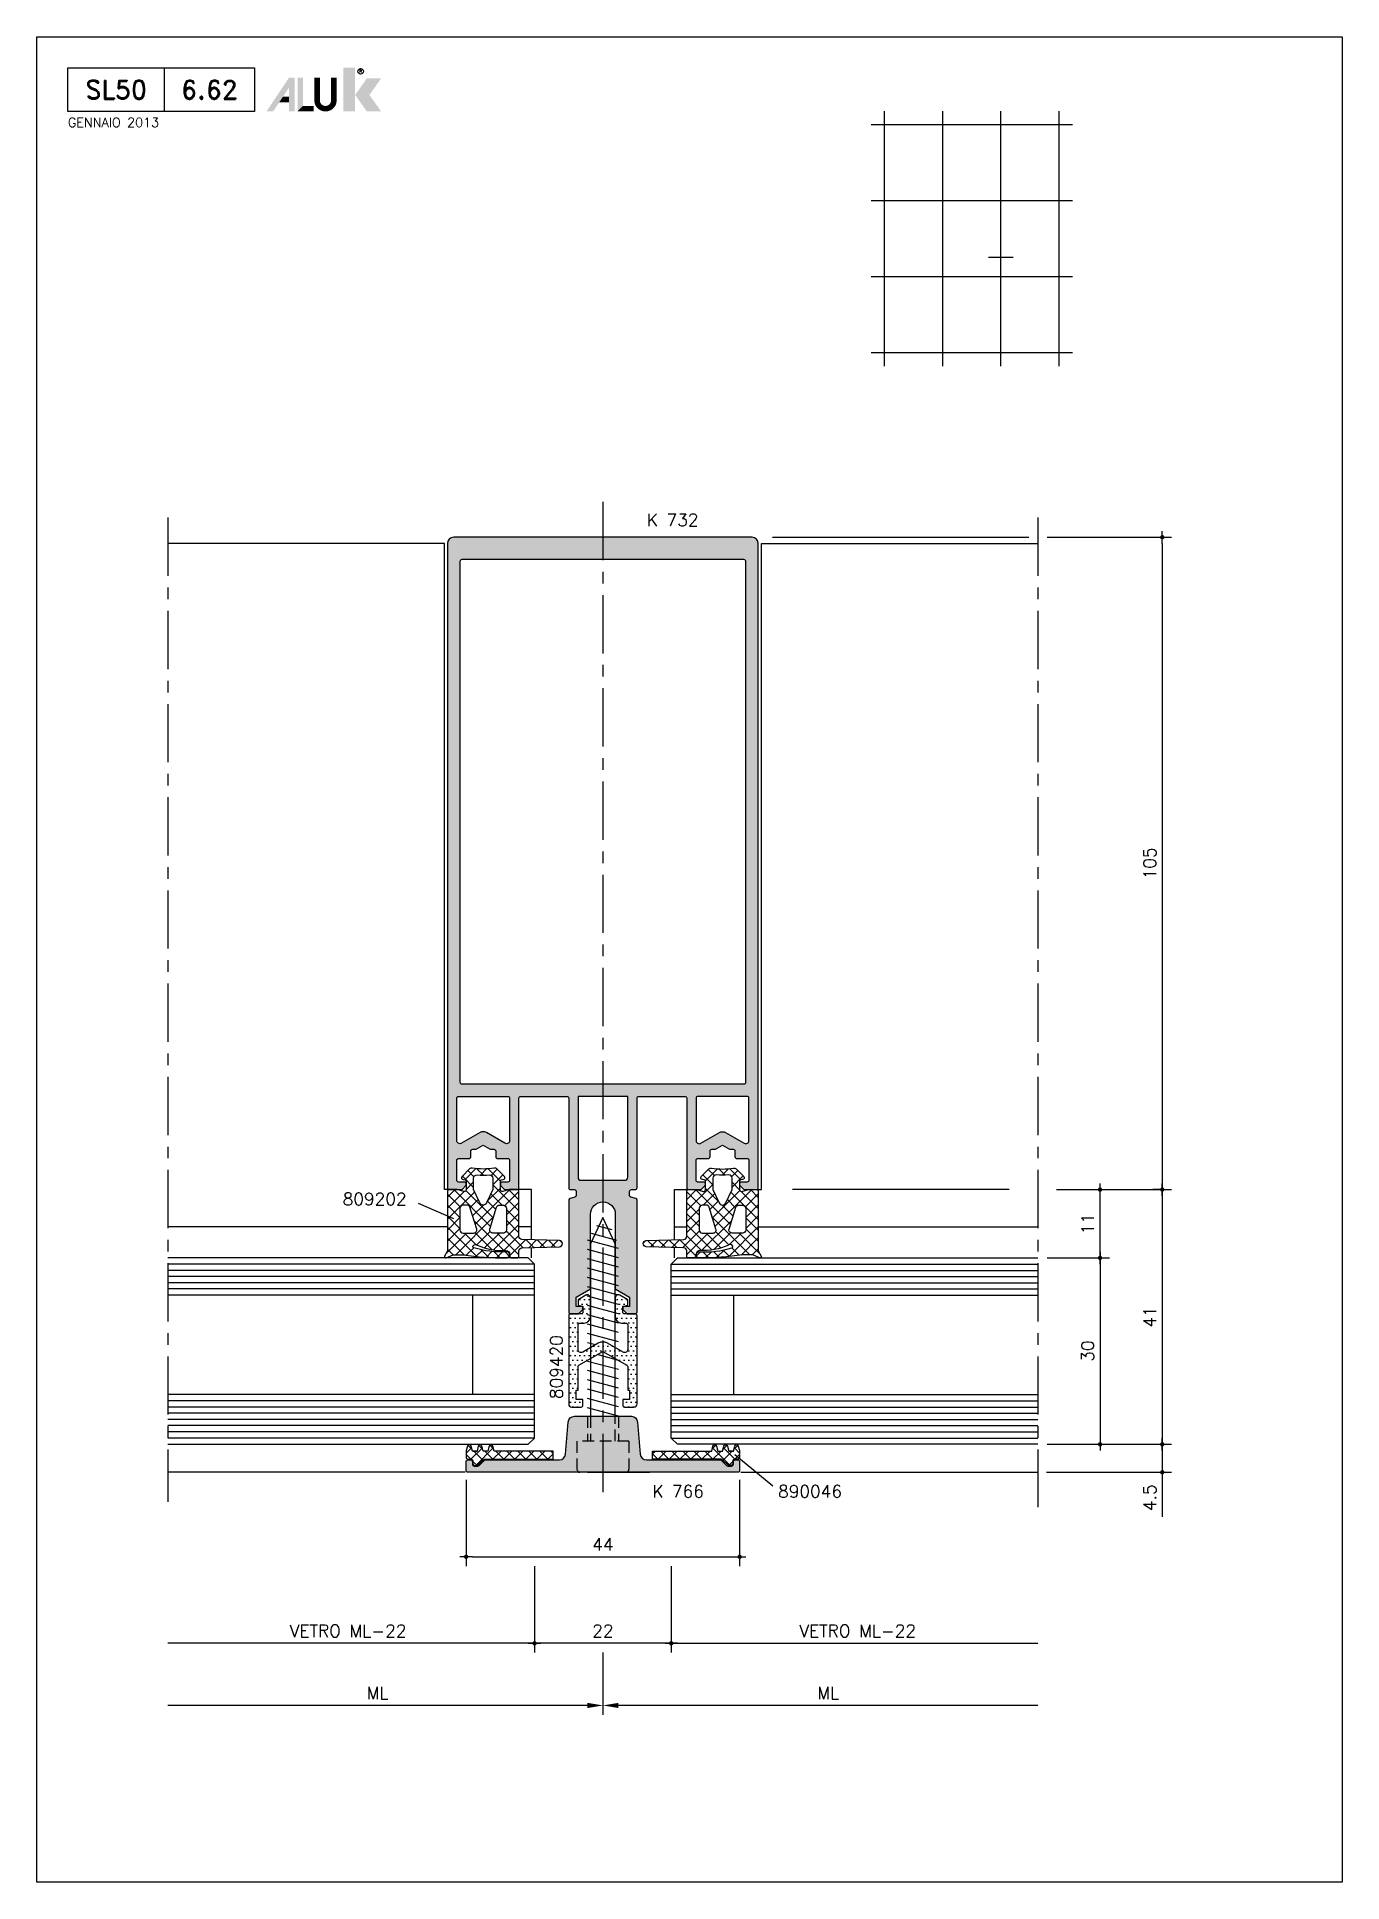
# Model space of a CAD drawing. Extents: x 0 to 4131, y -1600 to 527.
# Drawn here: x 230 to 440, y -960 to -663 of the extents above; entities that cross this region are included whole.
import ezdxf
from ezdxf.enums import TextEntityAlignment as Align

# ---------------------------------------------------------------- set-up
doc = ezdxf.new("R2010")
doc.units = 0
doc.header["$LTSCALE"] = 7.5
doc.header["$MEASUREMENT"] = 0
doc.linetypes.add('CENTER', pattern=[2, 1.25, -0.25, 0.25, -0.25])
doc.linetypes.add('HIDDEN', pattern=[0.375, 0.25, -0.125])
doc.layers.get('0').update_dxf_attribs({"linetype": 'CONTINUOUS'})
doc.layers.get('DEFPOINTS').update_dxf_attribs({"linetype": 'CONTINUOUS'})
for name, color, linetype in [('ASSI', 1, 'CENTER'), ('FILL', 8, 'CONTINUOUS'), ('FINE', 7, 'CONTINUOUS'), ('GOMMA', 3, 'CONTINUOUS'), ('GROSSA', 4, 'CONTINUOUS'), ('MARCHIO', 7, 'CONTINUOUS'), ('NASC', 7, 'HIDDEN'), ('QUOTE', 254, 'CONTINUOUS'), ('TRATTEGGI', 140, 'CONTINUOUS'), ('VETRO', 6, 'CONTINUOUS'), ('VITERIA', 40, 'CONTINUOUS')]:
    doc.layers.add(name, color=color, linetype=linetype)
doc.styles.add('RD', font='ROMAND.SHX', dxfattribs={"height": 3})
doc.styles.get("Standard").update_dxf_attribs({"font": 'romans.shx'})
doc.dimstyles.new('FRECCIA_1-1', dxfattribs={"dimtxt": 2, "dimasz": 2.5, "dimexe": 1.5, "dimexo": 1.5, "dimgap": 1, "dimtad": 3, "dimdsep": 46, "dimtxsty": 'Standard', "dimcen": 0, "dimclrt": 2, "dimaunit": 1, "dimadec": 0, "dimazin": 0, "dimtfac": 0.7, "dimtmove": 0, "dimatfit": 3, "dimfxl": 1, "dimtolj": 2, "dimarcsym": 0})
doc.dimstyles.new('SCALA_1-1$0', dxfattribs={"dimtxt": 2, "dimasz": 1, "dimexe": 1.5, "dimexo": 1.5, "dimgap": 1, "dimtad": 3, "dimdsep": 46, "dimtxsty": 'Standard', "dimblk1": 'PUNTO', "dimblk2": 'PUNTO', "dimsah": 1, "dimcen": 0.09, "dimclrt": 2, "dimadec": 0, "dimazin": 0, "dimtfac": 0.7, "dimtmove": 0, "dimatfit": 3, "dimldrblk": 'PUNTO', "dimfxl": 1, "dimtolj": 2, "dimarcsym": 0})
pattern_1 = [(45, (229.9999994981534, -959.9999999382648), (-0.8838834764831843, 0.8838834764831844), []), (135, (229.9999994981534, -959.9999999382648), (-0.8838834764831844, -0.8838834764831843), [])]

msp = doc.modelspace()

# ---------------------------------------------------------------- texts
at = {"layer": 'QUOTE', "color": 2}
for s, p in [('K 732', (328.1367749133721, -741.7434966036343)), ('809202', (279.1975216511895, -851.0525639299935)), ('K 766', (329.0009560003658, -898.1026937042866)), ('890046', (349.2560424217469, -898.1026937042866))]:
    msp.add_text(s, height=2, dxfattribs=at).set_placement(p)
msp.add_text('809420', height=2, rotation=90, dxfattribs=at).set_placement((314.5901078163887, -882.2514119748539))
at = {"layer": 'QUOTE', "color": 2, "char_height": 2, "attachment_point": 5, "rotation": 90}
for s, insert in [('\\A2;41', (409.0636725515984, -869.0325071403151)), ('\\A2;30', (399.0636725515984, -874.532507140315)), ('\\A2;4.5', (409.0636725515984, -898.1277452355533))]:
    msp.add_mtext(s, dxfattribs=dict(at, insert=insert))
at = {"layer": 'QUOTE', "color": 2, "insert": (321.0636725515986, -905.6363370895755), "char_height": 2, "attachment_point": 5}
msp.add_mtext('\\A2;44', dxfattribs=at)

# ---------------------------------------------------------------- blocks, each defined once
blk = doc.blocks.new('PUNTO')
blk.add_line((-1, 0), (1, 0))
at = {"const_width": 0.35}
blk.add_lwpolyline([(-0.1750000000000114, 0, 1), (0.1750000000000114, 0, 1)], format="xyb", close=True, dxfattribs=at)
blk = doc.blocks.new('*D383')
at = {"layer": 'DEFPOINTS', "color": 0, "transparency": 16777216}
for p in [(392.5636725515988, -848.5325071403156), (401.0636725515987, -848.5325071403156), (391.0636725515988, -859.5325071403155)]:
    blk.add_point(p, dxfattribs=at)
at = {"layer": 'QUOTE', "color": 0, "lineweight": -2, "transparency": 16777216}
for p, q in [((394.0636725515988, -848.5325071403156), (402.5636725515987, -848.5325071403156)), ((401.0636725515987, -858.5325071403155), (401.0636725515987, -849.5325071403156)), ((392.5636725515988, -859.5325071403155), (402.5636725515987, -859.5325071403155))]:
    blk.add_line(p, q, dxfattribs=at)
for p, rotation in [((401.0636725515987, -848.5325071403156), 90), ((401.0636725515987, -859.5325071403155), 270)]:
    blk.add_blockref('PUNTO', p, dxfattribs=dict(at, rotation=rotation))
at = {"layer": 'QUOTE', "color": 2, "transparency": 16777216, "insert": (399.0636725515984, -854.0325071403154), "char_height": 2, "attachment_point": 5, "rotation": 90}
blk.add_mtext('\\A2;11', dxfattribs=at)
blk = doc.blocks.new('*D384')
at = {"layer": 'DEFPOINTS', "color": 0, "transparency": 16777216}
for p in [(310.0636725515984, -907.6363370895755), (332.0636725515984, -907.6363370895755), (310.0636725515984, -921.5652453892598)]:
    blk.add_point(p, dxfattribs=at)
at = {"layer": 'QUOTE', "color": 0, "lineweight": -2, "transparency": 16777216}
for p, q in [((310.0636725515984, -909.1363370895755), (310.0636725515984, -923.0652453892598)), ((332.0636725515984, -909.1363370895755), (332.0636725515984, -923.0652453892598)), ((331.0636725515984, -921.5652453892598), (311.0636725515984, -921.5652453892598))]:
    blk.add_line(p, q, dxfattribs=at)
at = {"layer": 'QUOTE', "color": 0, "lineweight": -2, "transparency": 16777216, "rotation": 180}
blk.add_blockref('PUNTO', (310.0636725515984, -921.5652453892598), dxfattribs=at)
at = {"layer": 'QUOTE', "color": 0, "lineweight": -2, "transparency": 16777216}
blk.add_blockref('PUNTO', (332.0636725515984, -921.5652453892598), dxfattribs=at)
at = {"layer": 'QUOTE', "color": 2, "transparency": 16777216, "insert": (321.0636725515984, -919.5652453892598), "char_height": 2, "attachment_point": 5}
blk.add_mtext('\\A2;22', dxfattribs=at)
blk = doc.blocks.new('*D385')
at = {"layer": 'DEFPOINTS', "color": 0, "transparency": 16777216}
for p in [(391.0636725515985, -899.6598736472415), (332.0636725515984, -907.6363370895755), (391.0636725515985, -921.5652453892598)]:
    blk.add_point(p, dxfattribs=at)
at = {"layer": 'QUOTE', "color": 0, "lineweight": -2, "transparency": 16777216}
for p, q in [((332.0636725515984, -909.1363370895755), (332.0636725515984, -923.0652453892598)), ((333.0636725515984, -921.5652453892598), (391.0636725515985, -921.5652453892598))]:
    blk.add_line(p, q, dxfattribs=at)
at = {"layer": 'QUOTE', "color": 0, "lineweight": -2, "transparency": 16777216, "rotation": 180}
blk.add_blockref('PUNTO', (332.0636725515984, -921.5652453892598), dxfattribs=at)
at = {"layer": 'QUOTE', "color": 2, "transparency": 16777216, "insert": (362.0636725515985, -919.5652453892598), "char_height": 2, "attachment_point": 5}
blk.add_mtext('\\A2;VETRO ML-22', dxfattribs=at)
blk = doc.blocks.new('_None')
blk = doc.blocks.new('*D386')
at = {"layer": 'DEFPOINTS', "color": 0, "transparency": 16777216}
for p in [(251.0636725515984, -886.5633095409084), (310.0636725515984, -911.5652453892598), (251.0636725515984, -921.5652453892598)]:
    blk.add_point(p, dxfattribs=at)
at = {"layer": 'QUOTE', "color": 0, "lineweight": -2, "transparency": 16777216}
for p, q in [((310.0636725515984, -913.0652453892598), (310.0636725515984, -923.0652453892598)), ((309.0636725515984, -921.5652453892598), (251.0636725515984, -921.5652453892598))]:
    blk.add_line(p, q, dxfattribs=at)
blk.add_blockref('PUNTO', (310.0636725515984, -921.5652453892598), dxfattribs=at)
at = {"layer": 'QUOTE', "color": 2, "transparency": 16777216, "insert": (280.0636725515984, -919.5652453892598), "char_height": 2, "attachment_point": 5}
blk.add_mtext('\\A2;{\\Fromans.shx|c1;VETRO ML-22}', dxfattribs=at)
blk = doc.blocks.new('*D387')
at = {"layer": 'DEFPOINTS', "color": 0, "transparency": 16777216}
for p in [(391.0636725515985, -899.6598736472415), (321.0636725515984, -921.5652453892598), (321.0636725515984, -931.5652453892598)]:
    blk.add_point(p, dxfattribs=at)
at = {"layer": 'QUOTE', "color": 0, "lineweight": -2, "transparency": 16777216}
for p, q in [((321.0636725515984, -923.0652453892598), (321.0636725515984, -933.0652453892598)), ((391.0636725515985, -931.5652453892598), (323.5636725515984, -931.5652453892598))]:
    blk.add_line(p, q, dxfattribs=at)
at = {"layer": 'QUOTE', "color": 0, "transparency": 16777216}
blk.add_solid([(323.5636725515984, -931.1485787225931), (323.5636725515984, -931.9819120559264), (321.0636725515984, -931.5652453892598)], dxfattribs=at)
at = {"layer": 'QUOTE', "color": 2, "transparency": 16777216, "insert": (357.3136725515985, -929.5652453892598), "char_height": 2, "attachment_point": 5}
blk.add_mtext('\\A2;ML', dxfattribs=at)
blk = doc.blocks.new('*D388')
at = {"layer": 'DEFPOINTS', "color": 0, "transparency": 16777216}
for p in [(251.0636725515983, -899.0681383928131), (321.0636725515984, -921.5652453892598), (251.0636725515983, -931.5652453892598)]:
    blk.add_point(p, dxfattribs=at)
at = {"layer": 'QUOTE', "color": 0, "lineweight": -2, "transparency": 16777216}
for p, q in [((321.0636725515984, -923.0652453892598), (321.0636725515984, -933.0652453892598)), ((318.5636725515984, -931.5652453892598), (251.0636725515983, -931.5652453892598))]:
    blk.add_line(p, q, dxfattribs=at)
at = {"layer": 'QUOTE', "color": 0, "transparency": 16777216}
blk.add_solid([(318.5636725515984, -931.1485787225931), (318.5636725515984, -931.9819120559264), (321.0636725515984, -931.5652453892598)], dxfattribs=at)
at = {"layer": 'QUOTE', "color": 2, "transparency": 16777216, "insert": (284.8136725515984, -929.5652453892598), "char_height": 2, "attachment_point": 5}
blk.add_mtext('\\A2;ML', dxfattribs=at)
blk = doc.blocks.new('nms')
at = {"layer": 'MARCHIO'}
blk.add_line((20.50147934574329, -11.9999999995182), (20.50147934574329, -4.999999999999886), dxfattribs=at)
blk.add_lwpolyline([(35.00295869148658, -11.99999999951808), (5, -11.9999999995182), (5, -5), (35.00295869148658, -4.999999999999886)], close=True, dxfattribs=at)
at = {"layer": 'MARCHIO', "const_width": 0.8940816252993522}
blk.add_lwpolyline([(47.78178684125191, -6.560045326696134), (47.78178684125191, -10.2014834159834, -1), (45.07883529948185, -10.2014834159834), (45.07883529948185, -6.560045326696134)], format="xyb", dxfattribs=at)
at = {"layer": 'MARCHIO'}
blk.add_circle((52.08193702134122, -5.532748934743857), 0.442301161380581, dxfattribs=at)
for points in [[(49.3005289680716, -4.962846688377361), (51.17750206310552, -4.962846688377361), (49.3005289680716, -11.9999999995182), (51.17750206310575, -11.99999999951822)], [(36.93009059657879, -11.9999999995182), (38.00278889696824, -11.9999999995182), (40.55672704512676, -6.560045326696155), (40.57736717417674, -8.138132583705648)], [(40.55672704512676, -6.560045326696155), (40.57736717417674, -8.138132583705648), (41.47144879947609, -6.560045326696155), (41.47144879947609, -11.99999999951822)], [(40.57736717417674, -11.99999999951822), (41.47144879947609, -11.99999999951822), (40.57736717417674, -8.138132583705648)], [(41.92884294506189, -6.560045326696134), (42.82292457036124, -6.560045326696134), (41.92884294506189, -11.99999999951822), (42.82292457036124, -11.10591837421885)], [(53.08245584193742, -6.682906760412976), (55.38160161531027, -6.682906760412997), (51.20583469872372, -9.341453379965586), (53.50498047209658, -9.341453379965586)], [(39.58173478356912, -9.631581169616915), (38.98568036670304, -10.52566279491623), (40.57736717417674, -9.6315811696169), (40.57736717417674, -10.52566279491625)], [(42.82292457036124, -11.10591837421885), (41.92884294506189, -11.99999999951822), (44.54298464239673, -11.10591837421889), (44.54298464239673, -11.99999999951822)], [(51.20583469872372, -9.341453379965586), (53.50498047209658, -9.341453379965586), (53.08245584193742, -11.99999999951822), (55.38160161531027, -11.99999999951822)]]:
    blk.add_solid(points, dxfattribs=at)
blk.add_text('R', height=0.4444645296249439, dxfattribs=at).set_placement((52.08193702134122, -5.532748934743857), align=Align.MIDDLE)
at = {"layer": 'MARCHIO', "color": 2, "style": 'RD'}
for tag, p in [('SERIE', (12.75295869148681, -8.499999999999886)), ('PAG', (27.75295869148681, -8.499999999999886))]:
    blk.add_attdef(tag, text='', height=3, dxfattribs=at).set_placement(p, align=Align.MIDDLE)
at = {"layer": 'MARCHIO', "color": 2}
blk.add_attdef('REVISIONE', (5, -14.50321972118852), '', height=1.5, dxfattribs=at)
blk = doc.blocks.new('*D382')
at = {"layer": 'DEFPOINTS', "color": 0, "transparency": 16777216}
for p in [(391.0636725515988, -743.5325071403155), (392.5636725515988, -848.5325071403156), (411.0636725515987, -848.5325071403156)]:
    blk.add_point(p, dxfattribs=at)
at = {"layer": 'QUOTE', "color": 0, "lineweight": -2, "transparency": 16777216}
for p, q in [((392.5636725515988, -743.5325071403155), (412.5636725515987, -743.5325071403155)), ((411.0636725515987, -744.5325071403155), (411.0636725515987, -847.5325071403156)), ((394.0636725515988, -848.5325071403156), (412.5636725515987, -848.5325071403156))]:
    blk.add_line(p, q, dxfattribs=at)
for p, rotation in [((411.0636725515987, -743.5325071403155), 90), ((411.0636725515987, -848.5325071403156), 270)]:
    blk.add_blockref('PUNTO', p, dxfattribs=dict(at, rotation=rotation))
at = {"layer": 'QUOTE', "color": 2, "transparency": 16777216, "insert": (409.0636725515984, -796.0325071403155), "char_height": 2, "attachment_point": 5, "rotation": 90}
blk.add_mtext('\\A2;105', dxfattribs=at)

# ---------------------------------------------------------------- dimensions: what is measured, and where the dimension line sits
at = {"layer": 'QUOTE'}
for base, p1, picture, middle in [((411.0636725515987, -848.5325071403156), (391.0636725515985, -743.5325071403153), '*D382', (409.0636725515984, -796.0325071403155)), ((401.0636725515987, -848.5325071403156), (391.0636725515985, -859.532507140315), '*D383', (399.0636725515984, -854.0325071403154))]:
    dim = msp.add_linear_dim(base=base, p1=p1, p2=(392.5636725515985, -848.5325071403151), angle=90, dimstyle='SCALA_1-1$0', dxfattribs=at)
    dim.commit()
    dim.dimension.update_dxf_attribs({"geometry": picture, "text_midpoint": middle})
for base, p1, p2, text, dimstyle, override, picture, middle in [((251.0636725515984, -921.5652453892598), (310.0636725515984, -911.5652453892598), (251.0636725515984, -886.5633095409084), '{\\Fromans.shx|c1;VETRO ML-22}', 'SCALA_1-1$0', {"dimblk2": 'None', "dimse2": 1}, '*D386', (280.0636725515984, -919.5652453892598)), ((251.0636725515983, -931.5652453892598), (321.0636725515984, -921.5652453892598), (251.0636725515983, -899.0681383928131), 'ML', 'FRECCIA_1-1', {"dimblk2": 'None', "dimsah": 1, "dimse2": 1}, '*D388', (284.8136725515984, -929.5652453892598)), ((321.0636725515984, -931.5652453892598), (391.0636725515985, -899.6598736472415), (321.0636725515984, -921.5652453892598), 'ML', 'FRECCIA_1-1', {"dimblk1": 'None', "dimsah": 1, "dimse1": 1}, '*D387', (357.3136725515985, -929.5652453892598)), ((391.0636725515985, -921.5652453892598), (332.0636725515984, -907.6363370895755), (391.0636725515985, -899.6598736472415), 'VETRO ML-22', 'SCALA_1-1$0', {"dimblk2": 'None', "dimse2": 1, "dimsd2": 0}, '*D385', (362.0636725515985, -919.5652453892598))]:
    dim = msp.add_linear_dim(base=base, p1=p1, p2=p2, text=text, dimstyle=dimstyle, override=override, dxfattribs=at)
    dim.commit()
    dim.dimension.update_dxf_attribs({"geometry": picture, "text_midpoint": middle})
dim = msp.add_linear_dim(base=(310.0636725515984, -921.5652453892598), p1=(332.0636725515984, -907.6363370895755), p2=(310.0636725515984, -907.6363370895755), dimstyle='SCALA_1-1$0', dxfattribs=at)
dim.commit()
dim.dimension.update_dxf_attribs({"geometry": '*D384', "text_midpoint": (321.0636725515984, -919.5652453892598)})

# ---------------------------------------------------------------- hatches: boundary and pattern name
at = {"layer": 'FILL'}
h = msp.add_hatch(color=253, dxfattribs=at)
edge = h.paths.add_edge_path(flags=16)
edge.add_arc((298.3636725515985, -747.4325071403152), 0.2999999999999545, 89.99999999999729, 180)
edge.add_line((298.0636725515985, -747.4325071403152), (298.0636725515985, -831.2325071403152))
edge.add_arc((298.3636725515984, -831.2325071403152), 0.2999999999999545, 180, 270)
edge.add_line((298.3636725515984, -831.5325071403151), (343.7636725515984, -831.5325071403151))
edge.add_arc((343.7636725515984, -831.2325071403152), 0.2999999999999545, 270, 360)
edge.add_line((344.0636725515984, -831.2325071403152), (344.0636725515985, -747.4325071403152))
edge.add_arc((343.7636725515986, -747.4325071403152), 0.2999999999999545, 0, 90)
edge.add_line((343.7636725515986, -747.1325071403153), (298.3636725515985, -747.1325071403153))
edge = h.paths.add_edge_path()
edge.add_line((305.7636725515985, -847.3325071403153), (304.8636725515984, -847.3325071403153))
edge.add_arc((304.8636725515985, -847.6325071403153), 0.2999999999999829, 90.00000000000541, 180.0000000000054)
edge.add_line((304.5636725515985, -847.6325071403153), (304.5636725515985, -847.7082430716033))
edge.add_arc((304.8636725515984, -847.7082430716033), 0.2999999999999261, 180, 225.0000000000038)
edge.add_line((304.6515405172425, -847.9203751059592), (305.1758045859544, -848.4446391746711))
edge.add_arc((305.3879366203103, -848.2325071403152), 0.299999999999924, 224.9999999999981, 270.0000000000027)
edge.add_line((305.3879366203103, -848.5325071403151), (307.2636725515985, -848.5325071403151))
edge.add_arc((307.2636725515985, -848.2325071403152), 0.2999999999999545, 270, 360)
edge.add_line((307.5636725515985, -848.2325071403152), (307.5636725515984, -833.8325071403151))
edge.add_arc((307.8636725515983, -833.8325071403151), 0.2999999999999545, 90, 180, ccw=False)
edge.add_line((307.8636725515983, -833.5325071403151), (315.2636725515986, -833.5325071403151))
edge.add_arc((315.2636725515986, -833.8325071403151), 0.2999999999999829, -5.5138116294983774e-12, 89.9999999999946, ccw=False)
edge.add_line((315.5636725515986, -833.8325071403151), (315.5636725515985, -848.2325071403152))
edge.add_arc((315.8636725515985, -848.2325071403152), 0.2999999999999829, 180.0000000000163, 270.0000000000163)
edge.add_line((315.8636725515985, -848.5325071403151), (316.4636725515986, -848.5325071403151))
edge.add_arc((316.4636725515985, -848.8325071403152), 0.3000000000000114, -1.0913936421275139e-11, 89.99999999998909, ccw=False)
edge.add_line((316.7636725515985, -848.8325071403153), (316.7636725515985, -849.4807700130042))
edge.add_arc((316.4636725515985, -849.4807700130041), 0.2999999999999972, -74.9999999999971, 0, ccw=False)
edge.add_line((316.5413182651293, -849.7705477608908), (315.7860268380678, -849.9729274888223))
edge.add_arc((315.8636725515985, -850.2627052367088), 0.299999999999927, 104.9999999999926, 179.9999999999891)
edge.add_line((315.5636725515986, -850.2627052367088), (315.5636725515985, -868.2325071403152))
edge.add_arc((315.8636725515985, -868.2325071403152), 0.2999999999999972, 179.9999999999864, 269.9999999999919)
edge.add_line((315.8636725515984, -868.5325071403151), (317.1636725515985, -868.532507140315))
edge.add_line((317.1636725515985, -868.5325071403151), (317.8636725515984, -867.8325071403152))
edge.add_line((317.8636725515984, -867.8325071403151), (317.8636725515984, -867.3325071403151))
edge.add_line((317.8636725515984, -867.3325071403151), (316.7636725515984, -867.3325071403151))
edge.add_line((316.7636725515984, -867.3325071403151), (316.7636725515984, -865.8604127594514))
edge.add_line((316.7636725515984, -865.8604127594515), (319.0636725515985, -864.5325071403153))
edge.add_line((319.0636725515985, -864.5325071403151), (319.0636725515985, -852.5325071403151))
edge.add_arc((321.0636725515985, -852.5325071403151), 2, 0, 180, ccw=False)
edge.add_line((323.0636725515985, -852.5325071403151), (323.0636725515985, -864.5325071403151))
edge.add_line((323.0636725515985, -864.5325071403151), (325.3636725515984, -865.8604127594514))
edge.add_line((325.3636725515984, -865.8604127594515), (325.3636725515984, -867.3325071403152))
edge.add_line((325.3636725515984, -867.3325071403151), (324.2636725515984, -867.3325071403151))
edge.add_line((324.2636725515984, -867.3325071403151), (324.2636725515984, -867.8325071403151))
edge.add_line((324.2636725515984, -867.8325071403151), (324.9636725515983, -868.532507140315))
edge.add_line((324.9636725515983, -868.5325071403151), (326.2636725515985, -868.5325071403151))
edge.add_arc((326.2636725515985, -868.2325071403152), 0.2999999999999403, 269.9999999999972, 360.0000000000027)
edge.add_line((326.5636725515985, -868.2325071403152), (326.5636725515985, -850.262705236709))
edge.add_arc((326.2636725515985, -850.262705236709), 0.3000000000000398, 1.085629331272737e-11, 75.00000000001305)
edge.add_line((326.3413182651291, -849.9729274888223), (325.5860268380678, -849.770547760891))
edge.add_arc((325.6636725515986, -849.4807700130042), 0.300000000000004, 179.9999999999891, 254.9999999999945, ccw=False)
edge.add_line((325.3636725515985, -849.4807700130041), (325.3636725515984, -849.3325071403151))
edge.add_line((325.3636725515984, -849.3325071403151), (325.3636725515984, -848.8325071403152))
edge.add_arc((325.6636725515985, -848.8325071403153), 0.3000000000000682, 90, 180, ccw=False)
edge.add_line((325.6636725515985, -848.5325071403151), (326.2636725515985, -848.5325071403151))
edge.add_arc((326.2636725515985, -848.2325071403152), 0.2999999999999829, 270.0000000000054, 359.9999999999946)
edge.add_line((326.5636725515985, -848.2325071403152), (326.5636725515985, -833.8325071403151))
edge.add_arc((326.8636725515985, -833.8325071403151), 0.2999999999999829, 90.0000000000054, 180.0000000000054, ccw=False)
edge.add_line((326.8636725515984, -833.5325071403151), (334.2636725515987, -833.5325071403151))
edge.add_arc((334.2636725515987, -833.8325071403151), 0.2999999999999545, 0, 90, ccw=False)
edge.add_line((334.5636725515987, -833.8325071403151), (334.5636725515986, -848.2325071403152))
edge.add_arc((334.8636725515986, -848.2325071403152), 0.3000000000000114, 180.0000000000109, 270.0000000000109)
edge.add_line((334.8636725515987, -848.5325071403151), (336.7394084828867, -848.5325071403151))
edge.add_arc((336.7394084828867, -848.2325071403152), 0.2999999999999829, 270.0000000000135, 315.0000000000134)
edge.add_line((336.9515405172427, -848.4446391746711), (337.4758045859546, -847.9203751059594))
edge.add_arc((337.2636725515986, -847.7082430716034), 0.3000000000000245, 315.0000000000057, 360.0000000000055)
edge.add_line((337.5636725515986, -847.7082430716034), (337.5636725515986, -847.6325071403153))
edge.add_arc((337.2636725515986, -847.6325071403153), 0.3000000000000398, 5.428146656363683e-12, 90.00000000000541)
edge.add_line((337.2636725515985, -847.3325071403153), (336.3636725515987, -847.3325071403153))
edge.add_arc((336.3636725515986, -847.0325071403153), 0.3000000000000398, 180.0000000000054, 270.0000000000054, ccw=False)
edge.add_line((336.0636725515986, -847.0325071403153), (336.0636725515986, -843.8325071403153))
edge.add_arc((336.3636725515986, -843.8325071403153), 0.3000000000000398, 89.9999999999946, 179.9999999999946, ccw=False)
edge.add_line((336.3636725515987, -843.5325071403154), (338.0136725515985, -843.5325071403154))
edge.add_arc((338.0136725515986, -843.2325071403153), 0.3000000000000398, 269.9999999999946, 359.9999999999946)
edge.add_line((338.3136725515986, -843.2325071403153), (338.3136725515986, -842.3325071403153))
edge.add_arc((338.6136725515987, -842.3325071403153), 0.3000000000000682, 90, 180, ccw=False)
edge.add_line((338.6136725515987, -842.0325071403153), (339.1796979553829, -842.0325071403153))
edge.add_line((339.1796979553829, -842.0325071403153), (340.3136725515986, -841.377806601936))
edge.add_line((340.3136725515986, -841.377806601936), (341.4476471478142, -842.0325071403151))
edge.add_line((341.4476471478142, -842.0325071403151), (342.0136725515985, -842.0325071403153))
edge.add_arc((342.0136725515986, -842.3325071403153), 0.3000000000000114, 1.0913936421275139e-11, 90.00000000000807, ccw=False)
edge.add_line((342.3136725515986, -842.3325071403152), (342.3136725515986, -843.2325071403153))
edge.add_arc((342.6136725515985, -843.2325071403153), 0.2999999999999403, 179.9999999999973, 270.0000000000027)
edge.add_line((342.6136725515985, -843.5325071403153), (344.2636725515985, -843.5325071403153))
edge.add_arc((344.2636725515985, -843.8325071403153), 0.3000000000000682, 0, 90, ccw=False)
edge.add_line((344.5636725515986, -843.8325071403153), (344.5636725515986, -847.0325071403153))
edge.add_arc((344.2636725515985, -847.0325071403153), 0.300000000000054, 269.99999999999727, 359.99999999999187, ccw=False)
edge.add_line((344.2636725515985, -847.3325071403153), (343.3636725515985, -847.3325071403153))
edge.add_arc((343.3636725515986, -847.6325071403153), 0.2999999999999972, 90.00000000000813, 180.0000000000027)
edge.add_line((343.0636725515986, -847.6325071403153), (343.0636725515985, -847.7082430716033))
edge.add_arc((343.3636725515985, -847.7082430716032), 0.2999999999999829, 180.0000000000244, 225.0000000000288)
edge.add_line((343.1515405172426, -847.9203751059592), (343.6758045859546, -848.4446391746712))
edge.add_arc((343.8879366203105, -848.2325071403154), 0.2999999999998437, 224.9999999999904, 269.9999999999864)
edge.add_line((343.8879366203104, -848.5325071403153), (345.7636725515984, -848.5325071403153))
edge.add_arc((345.7636725515984, -848.2325071403152), 0.3000000000000682, 270, 360)
edge.add_line((346.0636725515985, -848.2325071403152), (346.0636725515985, -744.5325071403153))
edge.add_arc((345.0636725515985, -744.5325071403153), 0.9999999999999858, 0, 90.00000000000081)
edge.add_line((345.0636725515985, -743.5325071403153), (297.0636725515985, -743.5325071403151))
edge.add_arc((297.0636725515985, -744.5325071403151), 1, 89.99999999999919, 179.9999999999968)
edge.add_line((296.0636725515985, -744.5325071403151), (296.0636725515985, -848.2325071403152))
edge.add_arc((296.3636725515985, -848.2325071403152), 0.2999999999999829, 179.9999999999946, 269.9999999999946)
edge.add_line((296.3636725515984, -848.5325071403151), (298.2394084828865, -848.5325071403151))
edge.add_arc((298.2394084828865, -848.2325071403152), 0.2999999999999829, 270.0000000000027, 314.9999999999981)
edge.add_line((298.4515405172424, -848.4446391746712), (298.9758045859544, -847.9203751059595))
edge.add_arc((298.7636725515985, -847.7082430716034), 0.3000000000000346, 315.0000000000077, 360.0000000000163)
edge.add_line((299.0636725515985, -847.7082430716033), (299.0636725515985, -847.6325071403153))
edge.add_arc((298.7636725515985, -847.6325071403153), 0.2999999999999545, 0, 90)
edge.add_line((298.7636725515985, -847.3325071403153), (297.8636725515984, -847.3325071403153))
edge.add_arc((297.8636725515985, -847.0325071403153), 0.2999999999999829, 179.9999999999946, 269.9999999999946, ccw=False)
edge.add_line((297.5636725515985, -847.0325071403153), (297.5636725515985, -843.8325071403153))
edge.add_arc((297.8636725515985, -843.8325071403153), 0.2999999999999829, 90.0000000000054, 180.0000000000054, ccw=False)
edge.add_line((297.8636725515984, -843.5325071403154), (299.5136725515985, -843.5325071403154))
edge.add_arc((299.5136725515985, -843.2325071403154), 0.2999999999998835, 270.0000000000081, 360.0000000000136)
edge.add_line((299.8136725515984, -843.2325071403153), (299.8136725515984, -842.3325071403152))
edge.add_arc((300.1136725515984, -842.3325071403153), 0.3000000000000256, 89.99999999999193, 179.9999999999891, ccw=False)
edge.add_line((300.1136725515984, -842.0325071403153), (300.6796979553828, -842.0325071403151))
edge.add_line((300.6796979553828, -842.0325071403151), (301.8136725515984, -841.377806601936))
edge.add_line((301.8136725515984, -841.377806601936), (302.9476471478141, -842.0325071403153))
edge.add_line((302.9476471478141, -842.0325071403153), (303.5136725515983, -842.0325071403153))
edge.add_arc((303.5136725515983, -842.3325071403153), 0.3000000000000682, 0, 90, ccw=False)
edge.add_line((303.8136725515984, -842.3325071403153), (303.8136725515984, -843.2325071403153))
edge.add_arc((304.1136725515984, -843.2325071403153), 0.3000000000000398, 180.0000000000054, 270.0000000000054)
edge.add_line((304.1136725515984, -843.5325071403154), (305.7636725515985, -843.5325071403154))
edge.add_arc((305.7636725515985, -843.8325071403153), 0.3000000000000114, -1.0913936421275139e-11, 89.99999999998909, ccw=False)
edge.add_line((306.0636725515985, -843.8325071403153), (306.0636725515985, -847.0325071403153))
edge.add_arc((305.7636725515985, -847.0325071403154), 0.3000000000000114, -89.99999999998909, 1.0913936421275139e-11, ccw=False)
edge = h.paths.add_edge_path(flags=16)
edge.add_line((297.5636725515985, -840.6561187641976), (297.5636725515985, -833.8325071403151))
edge.add_arc((297.8636725515984, -833.8325071403151), 0.2999999999999545, 90, 180, ccw=False)
edge.add_line((297.8636725515984, -833.5325071403151), (305.7636725515983, -833.5325071403151))
edge.add_arc((305.7636725515983, -833.8325071403152), 0.3000000000000398, 5.4001247917767614e-12, 90.0000000000054, ccw=False)
edge.add_line((306.0636725515984, -833.8325071403151), (306.0636725515985, -840.6561187667003))
edge.add_arc((305.5636725515985, -840.6561187667003), 0.4999999999999858, -120.00000010754559, 3.183231456205249e-12, ccw=False)
edge.add_line((305.3136725507857, -841.0891314681232), (302.3136725624357, -839.3570806597722))
edge.add_arc((301.8136725624356, -840.2231060635568), 1.000000000000017, 59.99999999999776, 119.9999999999964)
edge.add_line((301.3136725624357, -839.3570806597722), (298.3136725507856, -841.089131466559))
edge.add_arc((298.0636725515984, -840.6561187641976), 0.4999999999999585, 180, 299.9999998924515, ccw=False)
edge = h.paths.add_edge_path(flags=16)
edge.add_line((325.0636725515985, -846.5325071403151), (325.0636725515985, -833.5325071403151))
edge.add_line((325.0636725515985, -833.5325071403151), (317.0636725515986, -833.5325071403151))
edge.add_line((317.0636725515986, -833.5325071403151), (317.0636725515985, -846.5325071403153))
edge.add_arc((317.5636725515985, -846.5325071403154), 0.5, 180, 270)
edge.add_line((317.5636725515985, -847.0325071403154), (324.5636725515985, -847.0325071403153))
edge.add_arc((324.5636725515985, -846.5325071403151), 0.5, 270, 360)
edge = h.paths.add_edge_path(flags=16)
edge.add_arc((340.3136725407613, -840.2231060635568), 1.000000000000012, 59.99999999999733, 119.99999999999679, ccw=False)
edge.add_line((340.8136725407614, -839.3570806597722), (343.8136725524113, -841.0891314665589))
edge.add_arc((344.0636725515986, -840.6561187641976), 0.5000000000000115, 240.0000001075445, 359.9999999999968)
edge.add_line((344.5636725515986, -840.6561187641976), (344.5636725515986, -833.8325071403151))
edge.add_arc((344.2636725515986, -833.8325071403151), 0.3000000000000398, 5.428146656363683e-12, 90.00000000000541)
edge.add_line((344.2636725515985, -833.5325071403151), (336.3636725515987, -833.5325071403154))
edge.add_arc((336.3636725515987, -833.8325071403152), 0.2999999999999545, 90, 180)
edge.add_line((336.0636725515987, -833.8325071403152), (336.0636725515985, -840.6561187667003))
edge.add_arc((336.5636725515985, -840.6561187667003), 0.5000000000000426, 180.0000000000016, 300.0000001075488)
edge.add_line((336.8136725524113, -841.0891314681232), (339.8136725407614, -839.3570806597722))
h = msp.add_hatch(dxfattribs=at)
h.set_pattern_fill('ANSI37', color=137, scale=10, style=0)
h.set_pattern_definition(pattern_1)
h.paths.add_polyline_path([(305.464315877369, -858.3325071403149, -0.4142135623731505), (306.064315877369, -858.932507140315), (306.064315877369, -859.2325071403149, 0.4142135623731228), (306.3643158773691, -859.5325071403149), (307.2643158773691, -859.5325071403148, 0.4142135623730328), (307.564315877369, -859.2325071403149), (307.564315877369, -858.4173767565726, -0.4052432957209233), (308.0489566731509, -857.9176127174044), (314.0796750815872, -857.7322711794831, 0.9697392325154671), (314.0796750815872, -856.7327431011465), (308.0489566731509, -856.5474015632253, -0.4052432957209527), (307.564315877369, -856.0476375240571), (307.5643158773692, -848.8325071403149, 0.4142135623730605), (307.2643158773691, -848.5325071403149), (306.023426868916, -848.5325071403149), (304.9419615909, -848.8222848882016, -0.4931454260313687), (304.564315877369, -848.5325071403148), (304.564315877369, -847.1549192940208, -0.3888787318529054), (304.7468847288195, -846.9556803544025), (305.0416259583614, -846.9298938381438, 0.6370702608073893), (305.2276112698929, -846.4189033943604), (304.0193191103818, -845.2106112348492, 0.245419911510869), (303.5776014423894, -845.071998941764, -0.08886043818028097), (300.0510303464251, -845.071998941764, 0.245419911510869), (299.6093126784327, -845.2106112348492), (298.4010205161802, -846.4189033971018, 0.6370702608073868), (298.5870058277118, -846.9298938408853), (298.8817470259186, -846.9556803544025, -0.3888787318529585), (299.064315877369, -847.1549192940208), (299.064315877369, -848.5325071403149, -0.4931454260312704), (298.6866701638382, -848.8222848882016), (297.6433548500763, -848.5427293924281, 0.06554346281530475), (297.5657091365455, -848.5325071403148), (296.3643158773691, -848.5325071403148, 0.4142135623730882), (296.0643158773692, -848.8325071403148), (296.064315877369, -858.3949695695267), (295.590187657632, -859.2341233861113, 0.7195149494985242), (295.8439873997972, -859.5159531773775), (296.9571362003965, -859.0325071403148), (298.5718315181351, -859.0325071403148, 0.0438089134303663), (305.53011186982, -859.5373345322945, 1.011468768470254), (305.5566337501426, -858.5377513385038, -0.0977940455191477), (300.2900150677854, -857.8893984826133, -0.5226703353464226), (300.1950238229221, -857.5750183670024, -0.3865361286483857), (300.8586577912026, -857.465674389148, 0.128677634309053)])
h.paths.add_polyline_path([(302.8681426927513, -854.8847344687356), (303.9509204705292, -851.3847344687356, -0.3288304544284904), (304.428584827096, -851.0325071403148), (305.0643158773692, -851.0325071403148, -0.4142135623730941), (305.5643158773692, -851.5325071403148), (305.5643158773692, -855.0325071403149, -0.4142135623730986), (305.064315877369, -855.5325071403149), (303.3458070493181, -855.5325071403147, -0.5050829045456721)], flags=16)
h.paths.add_polyline_path([(300.2828247054205, -855.5325071403147), (298.5643158773695, -855.5325071403149, -0.4142135623731152), (298.0643158773695, -855.0325071403149), (298.0643158773695, -851.5325071403148, -0.4142135623730941), (298.5643158773695, -851.0325071403148), (299.2000469276426, -851.0325071403148, -0.3288304544284982), (299.6777112842094, -851.3847344687356), (300.7604890619872, -854.8847344687356, -0.5050829045456721)], flags=16)
h.paths.add_polyline_path([(301.2705312238298, -850.6903428777837), (300.2643158773695, -848.5325071403147), (300.2643158773691, -846.6810815563582, -0.4410091218321674), (300.8095597500975, -846.1831327718625, 0.04533686841581842), (302.8190720046406, -846.1831327718627, -0.441009121832057), (303.364315877369, -846.6810815563582), (303.364315877369, -848.5325071403147), (302.3581005666292, -850.6903428742569, -0.6370702585280285)], flags=16)
h = msp.add_hatch(dxfattribs=at)
h.set_pattern_fill('ANSI37', color=137, scale=10, style=0)
h.set_pattern_definition(pattern_1)
h.paths.add_polyline_path([(336.6630292258279, -858.3325071403149, 0.4142135623731505), (336.0630292258279, -858.932507140315), (336.063029225828, -859.2325071403149, -0.4142135623731228), (335.7630292258278, -859.5325071403149), (334.8630292258279, -859.5325071403148, -0.4142135623730328), (334.5630292258279, -859.2325071403149), (334.5630292258279, -858.4173767565726, 0.4052432957209233), (334.0783884300461, -857.9176127174044), (328.0476700216097, -857.7322711794831, -0.9697392325154671), (328.0476700216097, -856.7327431011465), (334.0783884300461, -856.5474015632253, 0.4052432957209527), (334.5630292258279, -856.0476375240571), (334.5630292258278, -848.8325071403149, -0.4142135623730605), (334.8630292258279, -848.5325071403149), (336.103918234281, -848.5325071403149), (337.185383512297, -848.8222848882016, 0.4931454260313687), (337.5630292258279, -848.5325071403148), (337.5630292258279, -847.1549192940208, 0.3888787318529054), (337.3804603743775, -846.9556803544025), (337.0857191448356, -846.9298938381438, -0.6370702608073893), (336.899733833304, -846.4189033943604), (338.1080259928151, -845.2106112348492, -0.245419911510869), (338.5497436608075, -845.071998941764, 0.08886043818028097), (342.0763147567718, -845.071998941764, -0.245419911510869), (342.5180324247642, -845.2106112348492), (343.7263245870167, -846.4189033971018, -0.6370702608073868), (343.5403392754852, -846.9298938408853), (343.2455980772784, -846.9556803544025, 0.3888787318529585), (343.0630292258279, -847.1549192940208), (343.0630292258279, -848.5325071403149, 0.4931454260312704), (343.4406749393587, -848.8222848882016), (344.4839902531206, -848.5427293924281, -0.06554346281530475), (344.5616359666514, -848.5325071403148), (345.7630292258278, -848.5325071403148, -0.4142135623730882), (346.0630292258278, -848.8325071403148), (346.0630292258279, -858.3949695695267), (346.5371574455649, -859.2341233861113, -0.7195149494985242), (346.2833577033997, -859.5159531773775), (345.1702089028004, -859.0325071403148), (343.5555135850618, -859.0325071403148, -0.0438089134303663), (336.597233233377, -859.5373345322945, -1.011468768470254), (336.5707113530543, -858.5377513385038, 0.0977940455191477), (341.8373300354116, -857.8893984826133, 0.5226703353464226), (341.9323212802749, -857.5750183670024, 0.3865361286483857), (341.2686873119944, -857.465674389148, -0.128677634309053)])
h.paths.add_polyline_path([(339.2592024104456, -854.8847344687356), (338.1764246326677, -851.3847344687356, 0.3288304544284904), (337.698760276101, -851.0325071403148), (337.0630292258278, -851.0325071403148, 0.4142135623730941), (336.5630292258278, -851.5325071403148), (336.5630292258278, -855.0325071403149, 0.4142135623730986), (337.0630292258279, -855.5325071403149), (338.7815380538789, -855.5325071403147, 0.5050829045456721)], flags=16)
h.paths.add_polyline_path([(341.8445203977765, -855.5325071403147), (343.5630292258274, -855.5325071403149, 0.4142135623731152), (344.0630292258274, -855.0325071403149), (344.0630292258274, -851.5325071403148, 0.4142135623730941), (343.5630292258274, -851.0325071403148), (342.9272981755544, -851.0325071403148, 0.3288304544284982), (342.4496338189875, -851.3847344687356), (341.3668560412098, -854.8847344687356, 0.5050829045456721)], flags=16)
h.paths.add_polyline_path([(340.8568138793671, -850.6903428777837), (341.8630292258274, -848.5325071403147), (341.8630292258279, -846.6810815563582, 0.4410091218321674), (341.3177853530995, -846.1831327718625, -0.04533686841581842), (339.3082730985564, -846.1831327718627, 0.441009121832057), (338.7630292258279, -846.6810815563582), (338.7630292258279, -848.5325071403147), (339.7692445365677, -850.6903428742569, 0.6370702585280285)], flags=16)
h = msp.add_hatch(dxfattribs=at)
h.set_pattern_fill('DOTS', color=2, scale=12, style=0)
h.set_pattern_definition([(0, (229.9999994981534, -959.9999999382648), (0.375, 0.75), [0, -0.75])])
edge = h.paths.add_edge_path()
edge.add_line((325.0636725515979, -866.264557947884), (323.8136725515979, -865.542870111397))
edge.add_arc((323.5636725515979, -865.9758828132891), 0.4999999999999743, 59.99999999999642, 179.9999999999968)
edge.add_line((323.0636725515979, -865.9758828132891), (323.0636725515979, -869.032507140315))
edge.add_arc((324.0636725515979, -869.032507140315), 1, 180, 270)
edge.add_line((324.0636725515979, -870.032507140315), (324.7636725515979, -870.032507140315))
edge.add_arc((324.7636725515979, -870.3325071403151), 0.3000000000000398, -5.5138116294983774e-12, 89.9999999999946, ccw=False)
edge.add_line((325.0636725515979, -870.3325071403151), (325.0636725515979, -874.2808410904754))
edge.add_arc((324.5636725515979, -874.2808410904754), 0.5000000000000142, -119.9999999999975, 3.183231456205249e-12, ccw=False)
edge.add_line((324.3136725515979, -874.7138537923677), (321.813672551598, -873.2704781193936))
edge.add_arc((321.063672551598, -874.5695162250703), 1.500000000000025, 60.00000000000054, 119.9999999999994)
edge.add_line((320.313672551598, -873.2704781193936), (317.8136725515979, -874.7138537923677))
edge.add_arc((317.5636725515979, -874.2808410904754), 0.5000000000000093, 179.9999999999967, 299.9999999999975, ccw=False)
edge.add_line((317.0636725515979, -874.2808410904754), (317.0636725515979, -870.3325071403151))
edge.add_arc((317.3636725515979, -870.3325071403151), 0.3000000000000398, 90.0000000000054, 180.0000000000054, ccw=False)
edge.add_line((317.3636725515979, -870.032507140315), (318.063672551598, -870.032507140315))
edge.add_arc((318.0636725515979, -869.032507140315), 1, 270.0000000000032, 360)
edge.add_line((319.0636725515979, -869.032507140315), (319.0636725515979, -865.9758828132891))
edge.add_arc((318.5636725515979, -865.9758828132891), 0.4999999999999858, 3.256887993818734e-12, 120.0000000000036)
edge.add_line((318.3136725515979, -865.542870111397), (317.0636725515979, -866.264557947884))
edge.add_line((317.0636725515979, -866.264557947884), (317.0636725515979, -867.1181477863702))
edge.add_line((317.0636725515979, -867.1181477863702), (317.8636725515979, -867.332507140315))
edge.add_line((317.8636725515979, -867.332507140315), (317.8636725515979, -868.232507140315))
edge.add_arc((317.563672551598, -868.232507140315), 0.2999999999999829, 269.9999999999946, 359.99999999999454, ccw=False)
edge.add_line((317.5636725515979, -868.5325071403149), (315.8636725515979, -868.532507140315))
edge.add_arc((315.8636725515979, -868.832507140315), 0.2999999999999829, 89.99999999999457, 179.9999999999946)
edge.add_line((315.5636725515979, -868.832507140315), (315.563672551598, -883.0325071403149))
edge.add_arc((316.063672551598, -883.0325071403149), 0.5, 180, 270)
edge.add_line((316.063672551598, -883.5325071403149), (317.5636725515978, -883.5325071403149))
edge.add_arc((317.5636725515978, -883.232507140315), 0.2999999999999829, 269.9999999999946, 359.9999999999946)
edge.add_line((317.8636725515979, -883.232507140315), (317.8636725515979, -882.3325071403149))
edge.add_line((317.8636725515979, -882.3325071403149), (316.7636725515978, -882.3325071403149))
edge.add_line((316.7636725515978, -882.3325071403149), (316.7636725515978, -880.8325071403149))
edge.add_line((316.7636725515978, -880.8325071403149), (317.063672551598, -880.8325071403149))
edge.add_line((317.063672551598, -880.8325071403149), (317.0636725515979, -877.0521223825856))
edge.add_arc((317.363672551598, -877.0521223825856), 0.3000000000001108, 120.00000000000401, 180.0000000000054, ccw=False)
edge.add_line((317.2136725515979, -876.7923147614501), (321.0636725515979, -874.5695162250702))
edge.add_line((321.0636725515979, -874.5695162250702), (324.9136725515979, -876.7923147614504))
edge.add_arc((324.7636725515981, -877.0521223825857), 0.2999999999999192, 1.63140612130519e-11, 60.000000000018076, ccw=False)
edge.add_line((325.063672551598, -877.0521223825856), (325.0636725515978, -880.8325071403149))
edge.add_line((325.0636725515978, -880.8325071403149), (325.363672551598, -880.8325071403149))
edge.add_line((325.363672551598, -880.8325071403149), (325.363672551598, -882.3325071403149))
edge.add_line((325.363672551598, -882.3325071403149), (324.263672551598, -882.3325071403149))
edge.add_line((324.263672551598, -882.3325071403149), (324.2636725515979, -883.232507140315))
edge.add_arc((324.563672551598, -883.232507140315), 0.2999999999999829, 180.0000000000054, 270.0000000000054)
edge.add_line((324.563672551598, -883.5325071403149), (326.0636725515979, -883.5325071403149))
edge.add_arc((326.0636725515979, -883.0325071403149), 0.5, 270, 360)
edge.add_line((326.5636725515979, -883.0325071403149), (326.5636725515979, -868.832507140315))
edge.add_arc((326.2636725515979, -868.832507140315), 0.2999999999999829, 5.42814665636471e-12, 90.00000000000541)
edge.add_line((326.2636725515979, -868.532507140315), (324.5636725515979, -868.5325071403149))
edge.add_arc((324.5636725515978, -868.232507140315), 0.2999999999999829, 180.0000000000054, 270.0000000000054, ccw=False)
edge.add_line((324.2636725515979, -868.232507140315), (324.2636725515979, -867.332507140315))
edge.add_line((324.2636725515979, -867.332507140315), (325.0636725515979, -867.1181477863702))
edge.add_line((325.0636725515979, -867.1181477863702), (325.0636725515979, -866.264557947884))
h = msp.add_hatch(color=253, dxfattribs=at)
edge = h.paths.add_edge_path()
edge.add_line((299.3636725515985, -892.0325071403151), (299.7636725515985, -892.0325071403151))
edge.add_arc((299.7636725515985, -892.3325071403151), 0.3000000000000682, 0, 90, ccw=False)
edge.add_line((300.0636725515986, -892.3325071403151), (300.0636725515986, -892.7325071403151))
edge.add_arc((300.3636725515985, -892.7325071403152), 0.2999999999999545, 180, 270)
edge.add_line((300.3636725515985, -893.0325071403151), (300.9394084828867, -893.0325071403151))
edge.add_arc((300.9394084828867, -892.7325071403151), 0.2999999999999687, 270, 314.9999999999981)
edge.add_line((301.1515405172426, -892.944639174671), (301.9758045859544, -892.120375105959))
edge.add_arc((302.1879366203104, -892.3325071403152), 0.3000000000000949, 89.99999999998909, 134.9999999999885, ccw=False)
edge.add_line((302.1879366203105, -892.0325071403151), (314.0663968269046, -892.0325071403154))
edge.add_arc((314.0663968269047, -891.0325071403153), 1.000000000000028, 269.9999999999984, 355.3506655932497)
edge.add_line((315.0631062807519, -891.1135643091008), (315.4833067560238, -885.9466211196246))
edge.add_arc((316.480016209871, -886.0276782884101), 0.9999999999999707, 90.00000000000159, 175.3506655932494, ccw=False)
edge.add_line((316.4800162098709, -885.0276782884102), (321.0636725515985, -885.0276782884099))
edge.add_line((321.0636725515985, -885.0276782884098), (325.6473288933259, -885.0276782884101))
edge.add_arc((325.6473288933258, -886.0276782884102), 1, 4.649334406748778, 89.99999999999682, ccw=False)
edge.add_line((326.6440383471731, -885.9466211196248), (327.0642388224447, -891.1135643091006))
edge.add_arc((328.0609482762919, -891.0325071403151), 0.9999999999999757, 184.649334406744, 269.9999999999976)
edge.add_line((328.0609482762919, -892.0325071403151), (339.9394084828866, -892.0325071403151))
edge.add_arc((339.9394084828867, -892.3325071403151), 0.2999999999999403, 45.00000000002882, 90.00000000002171, ccw=False)
edge.add_line((340.1515405172425, -892.120375105959), (340.9758045859546, -892.944639174671))
edge.add_arc((341.1879366203106, -892.7325071403152), 0.2999999999999642, 224.9999999999712, 269.9999999999783)
edge.add_line((341.1879366203105, -893.0325071403151), (341.7636725515985, -893.0325071403151))
edge.add_arc((341.7636725515985, -892.7325071403152), 0.3000000000000682, 270, 360)
edge.add_line((342.0636725515986, -892.7325071403152), (342.0636725515986, -892.3325071403152))
edge.add_arc((342.3636725515985, -892.3325071403151), 0.2999999999999545, 90, 180, ccw=False)
edge.add_line((342.3636725515985, -892.0325071403151), (342.7636725515985, -892.0325071403151))
edge.add_arc((342.7636725515986, -892.3325071403152), 0.3000000000000114, 1.0913936421275139e-11, 90.00000000001091, ccw=False)
edge.add_line((343.0636725515986, -892.3325071403151), (343.0636725515986, -893.7325071403151))
edge.add_arc((342.7636725515985, -893.7325071403152), 0.3000000000000682, -90, 0, ccw=False)
edge.add_line((342.7636725515985, -894.0325071403151), (299.3636725515985, -894.032507140315))
edge.add_arc((299.3636725515985, -893.7325071403152), 0.2999999999999545, 180, 270, ccw=False)
edge.add_line((299.0636725515986, -893.7325071403152), (299.0636725515986, -892.3325071403152))
edge.add_arc((299.3636725515986, -892.3325071403151), 0.3000000000000114, 90.00000000001091, 180.0000000000109, ccw=False)
h = msp.add_hatch(dxfattribs=at)
h.set_pattern_fill('ANSI37', color=137, scale=10, style=0)
h.set_pattern_definition(pattern_1)
h.paths.add_polyline_path([(313.0622399054494, -890.6325071403152), (309.1227840760728, -890.6325071403152), (303.5598011971816, -890.6325071403152), (303.3514316562435, -889.8548614267844, 0.7673269879789753), (302.7718761604701, -889.8548614267844), (302.563506619532, -890.6325071403152), (301.8098011971816, -890.632507140315), (301.6014316562435, -889.8548614267844, 0.7673269879789753), (301.0218761604701, -889.8548614267844), (300.813506619532, -890.6325071403152), (300.0598011971816, -890.6325071403152), (299.8514316562435, -889.8548614267844, 0.7673269879789753), (299.2718761604701, -889.8548614267844), (299.0636724534673, -890.5308057897133), (299.0637047159257, -891.632507140315, 0.4142135623730951), (299.3637047159257, -891.9325071403151), (299.8637047159257, -891.9325071403151, -0.4142135623730951), (300.1637047159257, -892.2325071403151), (300.1637047159257, -892.6325071403152, 0.4142135623730951), (300.4637047159257, -892.9325071403151), (300.7594406472138, -892.9325071403151, 0.1989123673796582), (300.9715726815697, -892.8446391746711), (301.7958367502817, -892.0203751059591, -0.1989123673796573), (302.0079687846376, -891.9325071403151), (313.0622399054494, -891.9325071403151)])
h = msp.add_hatch(dxfattribs=at)
h.set_pattern_fill('ANSI37', color=137, scale=10, style=0)
h.set_pattern_definition([(135, (412.1273456050436, -959.9999999382648), (0.8838834764831843, 0.8838834764831844), []), (45.00000000000001, (412.1273456050436, -959.9999999382648), (0.8838834764831844, -0.8838834764831843), [])])
h.paths.add_polyline_path([(338.5675439060154, -890.6325071403152), (333.0045610271242, -890.6325071403152), (329.0651051977477, -890.6325071403152), (329.0651051977477, -891.9325071403151), (340.1193763185594, -891.9325071403151, -0.1989123673796573), (340.3315083529154, -892.0203751059591), (341.1557724216273, -892.8446391746711, 0.1989123673796582), (341.3679044559833, -892.9325071403151), (341.6636403872714, -892.9325071403151, 0.4142135623730951), (341.9636403872714, -892.6325071403152), (341.9636403872714, -892.2325071403151, -0.4142135623730951), (342.2636403872713, -891.9325071403151), (342.7636403872713, -891.9325071403151, 0.4142135623730951), (343.0636403872714, -891.632507140315), (343.0636726497297, -890.5308057897133), (342.855468942727, -889.8548614267844, 0.7673269879789753), (342.2759134469536, -889.8548614267844), (342.0675439060154, -890.6325071403152), (341.3138384836651, -890.632507140315), (341.105468942727, -889.8548614267844, 0.7673269879789753), (340.5259134469536, -889.8548614267844), (340.3175439060154, -890.6325071403152), (339.5638384836651, -890.6325071403152), (339.355468942727, -889.8548614267844, 0.7673269879789753), (338.7759134469536, -889.8548614267844)])

# ---------------------------------------------------------------- linework, layer by layer
at = {"layer": 'ASSI'}
for p, q in [((321.0636725515985, -737.8461580686221), (321.0636725515985, -899.0159366143552)), ((251.0636725515983, -740.3761900033358), (251.0636725515983, -898.8115317746914)), ((391.0636725515985, -740.3761900033358), (391.0636725515985, -899.6598736472415))]:
    msp.add_line(p, q, dxfattribs=at)
at = {"layer": 'FINE'}
for p, q in [((309.5636725515984, -848.532507140315), (307.5643158773692, -848.5325071403149)), ((309.5636725515984, -856.5939531929669), (309.5636725515984, -848.532507140315)), ((332.5636725515984, -856.5939531929669), (332.5636725515984, -848.532507140315)), ((332.5636725515984, -848.532507140315), (334.8630292258279, -848.532507140315)), ((296.0643158773692, -854.532507140315), (251.0636725515984, -854.532507140315)), ((309.5636725515984, -854.532507140315), (307.5643158773692, -854.532507140315)), ((332.5636725515984, -854.532507140315), (334.5630292258276, -854.532507140315)), ((346.0630292258276, -854.532507140315), (391.0636725515984, -854.532507140315)), ((298.8820665494346, -894.0325071403151), (251.0636725515985, -894.0325071403151)), ((343.2452785537624, -894.0325071403151), (391.0636725515985, -894.0325071403151))]:
    msp.add_line(p, q, dxfattribs=at)
for points in [[(296.0649592031399, -848.5325071403148), (295.5643158773692, -848.5325071403148), (295.5636725515984, -744.5325071403151), (251.0636725515984, -744.5325071403151)], [(345.7636725515984, -848.5325071403153), (346.5643158773692, -848.5325071403151), (346.5636725515984, -744.5325071403151), (391.0636725515985, -744.5325071403151)], [(309.5636725515984, -859.532507140315), (309.5636725515984, -857.8710610876628)], [(332.5636725515984, -859.532507140315), (332.5636725515984, -857.8710610876628)]]:
    msp.add_lwpolyline(points, dxfattribs=at)
at = {"layer": 'GOMMA'}
for p, q in [((364.215125288784, -677.0926893960501), (396.615125288784, -677.0926893960501)), ((366.375125288784, -715.9726893960502), (366.375125288784, -674.9326893960501)), ((375.7351252887839, -715.9726893960502), (375.7351252887839, -674.9326893960501)), ((385.0951252887838, -715.9726893960502), (385.0951252887838, -674.9326893960501)), ((394.455125288784, -715.9726893960502), (394.455125288784, -674.9326893960501)), ((364.215125288784, -689.3326893960501), (396.615125288784, -689.3326893960501)), ((364.215125288784, -701.5726893960501), (396.615125288784, -701.5726893960501)), ((364.215125288784, -713.8126893960501), (396.615125288784, -713.8126893960501))]:
    msp.add_line(p, q, dxfattribs=at)
for points in [[(304.9419615909, -848.8222848882016, -0.4931454260313097), (304.564315877369, -848.5325071403149), (304.564315877369, -847.1549192940208, -0.3888787318529617), (304.7468847288195, -846.9556803544025), (305.0416259583614, -846.9298938381438, 0.6370702608074126), (305.2276112698929, -846.4189033943604), (304.0193191103818, -845.2106112348492, 0.245419911510869), (303.5776014423894, -845.071998941764, -0.08886043818028098), (300.0510303464251, -845.071998941764, 0.245419911510869), (299.6093126784327, -845.2106112348492), (298.4010205161802, -846.4189033971018, 0.6370702608073866), (298.5870058277118, -846.9298938408853), (298.8817470259186, -846.9556803544025, -0.3888787318529379), (299.064315877369, -847.1549192940208), (299.064315877369, -848.5325071403149, -0.4931454260312896), (298.6866701638382, -848.8222848882016), (297.6433548500763, -848.5427293924281, 0.06554346281524528), (297.5657091365456, -848.5325071403148), (296.3643158773691, -848.5325071403148, 0.4142135623730882), (296.0643158773692, -848.8325071403148), (296.064315877369, -858.3949695695266), (295.590187657632, -859.2341233861113, 0.7195149494985749), (295.8439873997972, -859.5159531773775), (296.9571362003966, -859.0325071403148), (298.5718315181351, -859.0325071403148, 0.04380891343036632), (305.53011186982, -859.5373345322945, 1.011468768470285), (305.5566337501426, -858.5377513385038, -0.09779404551914772), (300.2900150677854, -857.8893984826133, -0.5226703353464227), (300.1950238229221, -857.5750183670024, -0.3865361286483857), (300.8586577912026, -857.465674389148, 0.128677634309053), (305.464315877369, -858.3325071403149, -0.414213562373095), (306.064315877369, -858.9325071403149), (306.064315877369, -859.2325071403149, 0.414213562373095), (306.3643158773691, -859.5325071403149), (307.2643158773691, -859.5325071403148, 0.4142135623730466), (307.564315877369, -859.2325071403149), (307.564315877369, -858.4173767565726, -0.4052432957209716), (308.048956673151, -857.9176127174044), (314.0796750815872, -857.7322711794831, 0.9697392325154702), (314.0796750815872, -856.7327431011465), (308.0489566731509, -856.5474015632253, -0.4052432957209527), (307.564315877369, -856.0476375240571), (307.5643158773692, -848.8325071403149, 0.4142135623730881), (307.2643158773691, -848.5325071403149), (306.023426868916, -848.5325071403149)], [(300.8095597500975, -846.1831327718625, 0.04533686841581842), (302.8190720046406, -846.1831327718627, -0.4410091218320485), (303.364315877369, -846.6810815563582), (303.364315877369, -848.5325071403147), (302.3581005666292, -850.6903428742569, -0.6370702608074954), (301.2705312221852, -850.6903428742569), (300.2643158773695, -848.5325071403147), (300.2643158773691, -846.6810815563582, -0.4410091218321674)], [(337.185383512297, -848.8222848882016, 0.4931454260313097), (337.5630292258279, -848.5325071403149), (337.5630292258279, -847.1549192940208, 0.3888787318529617), (337.3804603743774, -846.9556803544025), (337.0857191448356, -846.9298938381438, -0.6370702608074126), (336.899733833304, -846.4189033943604), (338.1080259928151, -845.2106112348492, -0.245419911510869), (338.5497436608075, -845.071998941764, 0.08886043818028098), (342.0763147567718, -845.071998941764, -0.245419911510869), (342.5180324247642, -845.2106112348492), (343.7263245870167, -846.4189033971018, -0.6370702608073866), (343.5403392754852, -846.9298938408853), (343.2455980772784, -846.9556803544025, 0.3888787318529379), (343.0630292258279, -847.1549192940208), (343.0630292258279, -848.5325071403149, 0.4931454260312896), (343.4406749393587, -848.8222848882016), (344.4839902531206, -848.5427293924281, -0.06554346281524528), (344.5616359666514, -848.5325071403148), (345.7630292258278, -848.5325071403148, -0.4142135623730882), (346.0630292258278, -848.8325071403148), (346.0630292258279, -858.3949695695266), (346.5371574455649, -859.2341233861113, -0.7195149494985749), (346.2833577033997, -859.5159531773775), (345.1702089028004, -859.0325071403148), (343.5555135850618, -859.0325071403148, -0.04380891343036632), (336.597233233377, -859.5373345322945, -1.011468768470285), (336.5707113530543, -858.5377513385038, 0.09779404551914772), (341.8373300354116, -857.8893984826133, 0.5226703353464227), (341.9323212802749, -857.5750183670024, 0.3865361286483857), (341.2686873119944, -857.465674389148, -0.128677634309053), (336.6630292258279, -858.3325071403149, 0.414213562373095), (336.0630292258279, -858.9325071403149), (336.063029225828, -859.2325071403149, -0.414213562373095), (335.7630292258279, -859.5325071403149), (334.8630292258279, -859.5325071403148, -0.4142135623730466), (334.5630292258279, -859.2325071403149), (334.5630292258279, -858.4173767565726, 0.4052432957209716), (334.0783884300459, -857.9176127174044), (328.0476700216097, -857.7322711794831, -0.9697392325154702), (328.0476700216097, -856.7327431011465), (334.0783884300461, -856.5474015632253, 0.4052432957209527), (334.5630292258279, -856.0476375240571), (334.5630292258278, -848.8325071403149, -0.4142135623730881), (334.8630292258279, -848.5325071403149), (336.103918234281, -848.5325071403149)], [(341.3177853530995, -846.1831327718625, -0.04533686841581842), (339.3082730985564, -846.1831327718627, 0.4410091218320485), (338.7630292258279, -846.6810815563582), (338.7630292258279, -848.5325071403147), (339.7692445365677, -850.6903428742569, 0.6370702608074954), (340.8568138810117, -850.6903428742569), (341.8630292258274, -848.5325071403147), (341.8630292258279, -846.6810815563582, 0.4410091218321674)], [(299.2000469276426, -851.0325071403148), (298.5643158773695, -851.0325071403148, 0.4142135623730941), (298.0643158773695, -851.5325071403148), (298.0643158773695, -855.0325071403149, 0.4142135623731153), (298.5643158773695, -855.5325071403149), (300.2828247054205, -855.5325071403147, 0.5050829045456721), (300.7604890619872, -854.8847344687356), (299.6777112842094, -851.3847344687356, 0.3288304544284983)], [(304.428584827096, -851.0325071403148), (305.0643158773692, -851.0325071403148, -0.4142135623730941), (305.5643158773692, -851.5325071403148), (305.5643158773692, -855.0325071403149, -0.4142135623731153), (305.064315877369, -855.5325071403149), (303.3458070493181, -855.5325071403147, -0.5050829045456721), (302.8681426927513, -854.8847344687356), (303.9509204705292, -851.3847344687356, -0.3288304544284983)], [(337.698760276101, -851.0325071403148), (337.0630292258278, -851.0325071403148, 0.4142135623730941), (336.5630292258278, -851.5325071403148), (336.5630292258278, -855.0325071403149, 0.4142135623731153), (337.0630292258279, -855.5325071403149), (338.7815380538789, -855.5325071403147, 0.5050829045456721), (339.2592024104456, -854.8847344687356), (338.1764246326677, -851.3847344687356, 0.3288304544284983)], [(342.9272981755544, -851.0325071403148), (343.5630292258274, -851.0325071403148, -0.4142135623730941), (344.0630292258274, -851.5325071403148), (344.0630292258274, -855.0325071403149, -0.4142135623731153), (343.5630292258274, -855.5325071403149), (341.8445203977765, -855.5325071403147, -0.5050829045456721), (341.3668560412098, -854.8847344687356), (342.4496338189875, -851.3847344687356, -0.3288304544284983)], [(325.0636725515979, -866.264557947884), (323.8136725515979, -865.542870111397, 0.5773502691896192), (323.0636725515979, -865.9758828132891), (323.0636725515979, -869.032507140315, 0.4142135623730951), (324.0636725515979, -870.032507140315), (324.7636725515979, -870.032507140315, -0.4142135623730951), (325.0636725515979, -870.3325071403151), (325.0636725515979, -874.2808410904754, -0.5773502691896287), (324.3136725515979, -874.7138537923677), (321.813672551598, -873.2704781193936, 0.2679491924311185), (320.313672551598, -873.2704781193936), (317.8136725515979, -874.7138537923677, -0.5773502691896192), (317.0636725515979, -874.2808410904754), (317.0636725515979, -870.3325071403151, -0.4142135623730951), (317.3636725515979, -870.032507140315), (318.063672551598, -870.032507140315, 0.4142135623730783), (319.0636725515979, -869.032507140315), (319.0636725515979, -865.9758828132891, 0.5773502691896287), (318.3136725515979, -865.542870111397), (317.0636725515979, -866.264557947884), (317.0636725515979, -867.1181477863702), (317.8636725515979, -867.332507140315), (317.8636725515979, -868.232507140315, -0.4142135623730951), (317.5636725515979, -868.5325071403149), (315.8636725515979, -868.532507140315, 0.4142135623730951), (315.5636725515979, -868.832507140315), (315.563672551598, -883.0325071403149, 0.4142135623730951), (316.063672551598, -883.5325071403149), (317.5636725515978, -883.5325071403149, 0.4142135623730951), (317.8636725515979, -883.232507140315), (317.8636725515979, -882.3325071403149), (316.7636725515978, -882.3325071403149), (316.7636725515978, -880.8325071403149), (317.063672551598, -880.8325071403149), (317.0636725515979, -877.0521223825856, -0.2679491924311301), (317.2136725515979, -876.7923147614501), (321.0636725515979, -874.5695162250702), (324.9136725515979, -876.7923147614504, -0.26794919243113), (325.063672551598, -877.0521223825856), (325.0636725515978, -880.8325071403149), (325.363672551598, -880.8325071403149), (325.363672551598, -882.3325071403149), (324.263672551598, -882.3325071403149), (324.2636725515979, -883.232507140315, 0.4142135623730951), (324.563672551598, -883.5325071403149), (326.0636725515979, -883.5325071403149, 0.4142135623730951), (326.5636725515979, -883.0325071403149), (326.5636725515979, -868.832507140315, 0.4142135623730951), (326.2636725515979, -868.532507140315), (324.5636725515979, -868.5325071403149, -0.4142135623730951), (324.2636725515979, -868.232507140315), (324.2636725515979, -867.332507140315), (325.0636725515979, -867.1181477863702)]]:
    msp.add_lwpolyline(points, format="xyb", close=True, dxfattribs=at)
for points in [[(300.0598011971816, -890.6325071403152), (300.813506619532, -890.6325071403152), (300.0598011971816, -890.6325071403152), (299.8514316562435, -889.8548614267844, 0.7673269879789754), (299.2718761604701, -889.8548614267844), (299.0636724534673, -890.5308057897133), (299.0637047159257, -891.632507140315, 0.414213562373095), (299.3637047159257, -891.9325071403151), (299.8637047159257, -891.9325071403151, -0.414213562373095), (300.1637047159257, -892.2325071403151), (300.1637047159257, -892.6325071403152, 0.414213562373095), (300.4637047159257, -892.9325071403151), (300.7594406472138, -892.9325071403151, 0.1989123673796582), (300.9715726815697, -892.8446391746711), (301.7958367502817, -892.0203751059591, -0.1989123673796573), (302.0079687846376, -891.9325071403151), (313.0622399054494, -891.9325071403151), (313.0622399054494, -890.6325071403152), (309.1227840760728, -890.6325071403152), (303.5598011971816, -890.6325071403152), (303.3514316562435, -889.8548614267844, 0.7673269879789754), (302.7718761604701, -889.8548614267844), (302.563506619532, -890.6325071403152), (301.8098011971816, -890.6325071403152), (301.6014316562435, -889.8548614267844, 0.7673269879789754), (301.0218761604701, -889.8548614267844), (300.813506619532, -890.6325071403152)], [(342.0675439060154, -890.6325071403152), (341.3138384836651, -890.6325071403152), (342.0675439060154, -890.6325071403152), (342.2759134469536, -889.8548614267844, -0.7673269879789754), (342.855468942727, -889.8548614267844), (343.0636726497297, -890.5308057897133), (343.0636403872714, -891.632507140315, -0.414213562373095), (342.7636403872713, -891.9325071403151), (342.2636403872713, -891.9325071403151, 0.414213562373095), (341.9636403872714, -892.2325071403151), (341.9636403872714, -892.6325071403152, -0.414213562373095), (341.6636403872714, -892.9325071403151), (341.3679044559833, -892.9325071403151, -0.1989123673796582), (341.1557724216273, -892.8446391746711), (340.3315083529154, -892.0203751059591, 0.1989123673796573), (340.1193763185594, -891.9325071403151), (329.0651051977477, -891.9325071403151), (329.0651051977477, -890.6325071403152), (333.0045610271242, -890.6325071403152), (338.5675439060154, -890.6325071403152), (338.7759134469536, -889.8548614267844, -0.7673269879789754), (339.355468942727, -889.8548614267844), (339.5638384836651, -890.6325071403152), (340.3175439060154, -890.6325071403152), (340.5259134469536, -889.8548614267844, -0.7673269879789754), (341.105468942727, -889.8548614267844), (341.3138384836651, -890.6325071403152)]]:
    msp.add_lwpolyline(points, format="xyb", dxfattribs=at)
msp.add_arc((336.578272795866, -859.037694159817), 0.4999999999999933, 81.1262098556045, 81.18127055547063, dxfattribs=at)
at = {"layer": 'GROSSA'}
msp.add_line((383.0951252887836, -698.4794259231236), (387.0951252887836, -698.4794259231236), dxfattribs=at)
for points in [[(305.7636725515985, -847.3325071403153), (304.8636725515984, -847.3325071403153, 0.414213562373095), (304.5636725515985, -847.6325071403153), (304.5636725515985, -847.7082430716033, 0.1989123673796754), (304.6515405172425, -847.9203751059592), (305.1758045859544, -848.4446391746711, 0.1989123673796754), (305.3879366203103, -848.5325071403151), (307.2636725515985, -848.5325071403151, 0.414213562373095), (307.5636725515985, -848.2325071403152), (307.5636725515984, -833.8325071403151, -0.414213562373095), (307.8636725515983, -833.5325071403151), (315.2636725515986, -833.5325071403151, -0.414213562373095), (315.5636725515986, -833.8325071403151), (315.5636725515985, -848.2325071403152, 0.414213562373095), (315.8636725515985, -848.5325071403151), (316.4636725515986, -848.5325071403151, -0.4142135623730951), (316.7636725515985, -848.8325071403153), (316.7636725515985, -849.4807700130041, -0.339454258863356), (316.5413182651293, -849.7705477608908), (315.7860268380678, -849.9729274888223, 0.3394542588633598), (315.5636725515986, -850.2627052367088), (315.5636725515985, -868.2325071403152, 0.4142135623731177), (315.8636725515984, -868.5325071403151), (317.1636725515985, -868.5325071403151), (317.8636725515984, -867.8325071403151), (317.8636725515984, -867.3325071403151), (316.7636725515984, -867.3325071403151), (316.7636725515984, -865.8604127594515), (319.0636725515985, -864.5325071403151), (319.0636725515985, -852.5325071403151, -0.9999999999999999), (323.0636725515985, -852.5325071403151), (323.0636725515985, -864.5325071403151), (325.3636725515984, -865.8604127594515), (325.3636725515984, -867.3325071403151), (324.2636725515984, -867.3325071403151), (324.2636725515984, -867.8325071403151), (324.9636725515983, -868.5325071403151), (326.2636725515985, -868.5325071403151, 0.4142135623731159), (326.5636725515985, -868.2325071403152), (326.5636725515985, -850.2627052367089, 0.3394542588633856), (326.3413182651291, -849.9729274888223), (325.5860268380678, -849.7705477608908, -0.3394542588634019), (325.3636725515985, -849.4807700130041), (325.3636725515984, -849.3325071403151), (325.3636725515984, -848.8325071403153, -0.414213562373095), (325.6636725515985, -848.5325071403151), (326.2636725515985, -848.5325071403151, 0.4142135623730396), (326.5636725515985, -848.2325071403152), (326.5636725515985, -833.8325071403151, -0.414213562373095), (326.8636725515984, -833.5325071403151), (334.2636725515987, -833.5325071403151, -0.414213562373095), (334.5636725515987, -833.8325071403151), (334.5636725515986, -848.2325071403152, 0.414213562373095), (334.8636725515987, -848.5325071403151), (336.7394084828867, -848.5325071403151, 0.198912367379658), (336.9515405172427, -848.4446391746711), (337.4758045859546, -847.9203751059594, 0.198912367379658), (337.5636725515986, -847.7082430716034), (337.5636725515986, -847.6325071403153, 0.414213562373095), (337.2636725515985, -847.3325071403153), (336.3636725515987, -847.3325071403153, -0.414213562373095), (336.0636725515986, -847.0325071403153), (336.0636725515986, -843.8325071403153, -0.414213562373095), (336.3636725515987, -843.5325071403154), (338.0136725515985, -843.5325071403154, 0.414213562373095), (338.3136725515986, -843.2325071403153), (338.3136725515986, -842.3325071403153, -0.414213562373095), (338.6136725515987, -842.0325071403153), (339.1796979553829, -842.0325071403153), (340.3136725515986, -841.377806601936), (341.4476471478142, -842.0325071403151), (342.0136725515985, -842.0325071403153, -0.414213562373079), (342.3136725515986, -842.3325071403152), (342.3136725515986, -843.2325071403153, 0.4142135623731228), (342.6136725515985, -843.5325071403153), (344.2636725515985, -843.5325071403153, -0.4142135623730951), (344.5636725515986, -843.8325071403153), (344.5636725515986, -847.0325071403153, -0.4142135623730673), (344.2636725515985, -847.3325071403153), (343.3636725515985, -847.3325071403153, 0.4142135623730674), (343.0636725515986, -847.6325071403153), (343.0636725515985, -847.7082430716033, 0.1989123673796754), (343.1515405172426, -847.9203751059592), (343.6758045859546, -848.4446391746712, 0.1989123673796406), (343.8879366203104, -848.5325071403153), (345.7636725515984, -848.5325071403153, 0.4142135623730913), (346.0636725515985, -848.2325071403152), (346.0636725515985, -744.5325071403153, 0.4142135623731034), (345.0636725515985, -743.5325071403153), (297.0636725515985, -743.5325071403151, 0.4142135623730867), (296.0636725515985, -744.5325071403151), (296.0636725515985, -848.2325071403152, 0.414213562373095), (296.3636725515984, -848.5325071403151), (298.2394084828865, -848.5325071403151, 0.1989123673796334), (298.4515405172424, -848.4446391746712), (298.9758045859544, -847.9203751059594, 0.1989123673796929), (299.0636725515985, -847.7082430716033), (299.0636725515985, -847.6325071403153, 0.414213562373095), (298.7636725515985, -847.3325071403153), (297.8636725515984, -847.3325071403153, -0.414213562373095), (297.5636725515985, -847.0325071403153), (297.5636725515985, -843.8325071403153, -0.414213562373095), (297.8636725515984, -843.5325071403154), (299.5136725515985, -843.5325071403153, 0.414213562373123), (299.8136725515984, -843.2325071403153), (299.8136725515984, -842.3325071403152, -0.4142135623730792), (300.1136725515984, -842.0325071403153), (300.6796979553828, -842.0325071403151), (301.8136725515984, -841.377806601936), (302.9476471478141, -842.0325071403153), (303.5136725515983, -842.0325071403153, -0.414213562373095), (303.8136725515984, -842.3325071403153), (303.8136725515984, -843.2325071403153, 0.414213562373095), (304.1136725515984, -843.5325071403154), (305.7636725515985, -843.5325071403153, -0.414213562373095), (306.0636725515985, -843.8325071403153), (306.0636725515985, -847.0325071403153, -0.414213562373095)], [(298.3636725515985, -747.1325071403153, 0.4142135623731228), (298.0636725515985, -747.4325071403152), (298.0636725515985, -831.2325071403152, 0.414213562373095), (298.3636725515984, -831.5325071403151), (343.7636725515984, -831.5325071403151, 0.414213562373095), (344.0636725515984, -831.2325071403152), (344.0636725515985, -747.4325071403152, 0.4142135623730951), (343.7636725515986, -747.1325071403153)], [(297.5636725515985, -840.6561187641976), (297.5636725515985, -833.8325071403151, -0.4142135623730971), (297.8636725515984, -833.5325071403151), (305.7636725515983, -833.5325071403151, -0.4142135623730857), (306.0636725515984, -833.8325071403151), (306.0636725515985, -840.6561187667003, -0.577350269815316), (305.3136725507857, -841.0891314681232), (302.3136725624357, -839.3570806597722, 0.2679491924311171), (301.3136725624357, -839.3570806597722), (298.3136725507856, -841.089131466559, -0.5773502685639345)], [(325.0636725515985, -846.5325071403151), (325.0636725515985, -833.5325071403151), (317.0636725515986, -833.5325071403151), (317.0636725515985, -846.5325071403154, 0.4142135623731013), (317.5636725515985, -847.0325071403154), (324.5636725515985, -847.0325071403151, 0.4142135623730923)], [(339.8136725407614, -839.3570806597722, -0.2679491924311186), (340.8136725407614, -839.3570806597722), (343.8136725524113, -841.089131466559, 0.577350268563942), (344.5636725515986, -840.6561187641976), (344.5636725515986, -833.8325071403151, 0.414213562373095), (344.2636725515985, -833.5325071403151), (336.3636725515987, -833.5325071403153, 0.414213562373095), (336.0636725515987, -833.8325071403152), (336.0636725515985, -840.6561187667003, 0.5773502698153157), (336.8136725524113, -841.0891314681232)], [(299.3636725515985, -892.0325071403151), (299.7636725515985, -892.0325071403151, -0.414213562373095), (300.0636725515986, -892.3325071403151), (300.0636725515986, -892.7325071403152, 0.414213562373095), (300.3636725515985, -893.0325071403151), (300.9394084828867, -893.0325071403151, 0.1989123673796492), (301.1515405172426, -892.944639174671), (301.9758045859544, -892.120375105959, -0.198912367379655), (302.1879366203105, -892.0325071403151), (314.0663968269046, -892.0325071403153, 0.3906412362099511), (315.0631062807519, -891.1135643091008), (315.4833067560238, -885.9466211196246, -0.3906412362099312), (316.4800162098709, -885.0276782884102), (321.0636725515985, -885.0276782884098), (325.6473288933259, -885.0276782884102, -0.3906412362099354), (326.6440383471731, -885.9466211196248), (327.0642388224447, -891.1135643091006, 0.3906412362099606), (328.0609482762919, -892.0325071403151), (339.9394084828866, -892.0325071403151, -0.1989123673796259), (340.1515405172425, -892.120375105959), (340.9758045859546, -892.944639174671, 0.1989123673796902), (341.1879366203105, -893.0325071403151), (341.7636725515985, -893.0325071403151, 0.414213562373095), (342.0636725515986, -892.7325071403152), (342.0636725515986, -892.3325071403151, -0.414213562373095), (342.3636725515985, -892.0325071403151), (342.7636725515985, -892.0325071403151, -0.414213562373095), (343.0636725515986, -892.3325071403151), (343.0636725515986, -893.7325071403152, -0.414213562373095), (342.7636725515985, -894.0325071403151), (299.3636725515985, -894.0325071403151, -0.414213562373095), (299.0636725515986, -893.7325071403152), (299.0636725515986, -892.3325071403151, -0.4142135623730951)]]:
    msp.add_lwpolyline(points, format="xyb", close=True, dxfattribs=at)
at = {"layer": 'MARCHIO'}
msp.add_lwpolyline([(229.9999999999999, -960), (229.9999999999999, -663), (439.9999999999999, -663), (439.9999999999999, -960)], close=True, dxfattribs=at)
at = {"layer": 'NASC'}
for p, q in [((318.5636725515985, -885.02767828841), (318.5636725515985, -889.0325071403151)), ((323.5636725515985, -885.02767828841), (323.5636725515985, -889.0325071403151))]:
    msp.add_line(p, q, dxfattribs=at)
at = {"layer": 'QUOTE'}
for p, q in [((348.3615946560061, -743.5325071403153), (389.5963103127739, -743.5325071403153)), ((296.3636725515984, -848.5325071403151), (295.5643158773692, -848.5325071403148)), ((386.4450277008301, -848.5325071403151), (351.5983628736279, -848.5325071403151)), ((411.0636725515984, -848.5325071403151), (409.5636725515984, -848.5325071403151)), ((291.3619356012467, -850.7116885530337), (297.0413352666654, -853.2004338898831)), ((411.0636725515984, -849.5325071403151), (411.0636725515984, -888.5325071403151)), ((392.5636725515984, -859.532507140315), (402.5636725515984, -859.532507140315)), ((401.0636725515984, -860.532507140315), (401.0636725515984, -888.5325071403151)), ((401.0636725515984, -860.532507140315), (401.0636725515984, -888.5325071403151)), ((392.5636725515984, -889.5325071403151), (402.5636725515984, -889.5325071403151)), ((399.0636725515984, -889.5325071403151), (412.5636725515984, -889.5325071403151)), ((407.3136725515984, -889.5325071403151), (412.5636725515984, -889.5325071403151)), ((411.0636725515984, -890.5325071403151), (411.0636725515984, -893.0325071403153)), ((342.2809233733254, -891.1990749554517), (348.4216826241556, -896.2197438688254)), ((299.0636725515986, -895.2325071403152), (299.0636725515986, -909.1363370895755)), ((318.5682847642964, -894.0325071403151), (328.5682847642964, -894.0325071403151)), ((343.0636725515986, -895.2325071403152), (343.0636725515986, -909.1363370895755)), ((392.4569140339783, -894.0325071403153), (412.5636725515984, -894.0325071403153)), ((411.0636725515984, -894.0325071403153), (411.0636725515984, -901.2229833307914)), ((300.0636725515986, -907.6363370895755), (342.0636725515986, -907.6363370895755))]:
    msp.add_line(p, q, dxfattribs=at)
at = {"layer": 'TRATTEGGI'}
for p, q in [((310.0636725515984, -860.532507140315), (251.0636725515984, -860.532507140315)), ((332.0636725515983, -860.532507140315), (391.0636725515984, -860.532507140315)), ((310.0636725515984, -861.532507140315), (251.0636725515984, -861.532507140315)), ((310.0636725515984, -862.532507140315), (251.0636725515984, -862.532507140315)), ((310.0636725515984, -863.532507140315), (251.0636725515984, -863.532507140315)), ((332.0636725515983, -861.532507140315), (391.0636725515984, -861.532507140315)), ((332.0636725515983, -862.532507140315), (391.0636725515984, -862.532507140315)), ((332.0636725515983, -863.532507140315), (391.0636725515984, -863.532507140315)), ((310.0636725515984, -864.532507140315), (251.0636725515984, -864.532507140315)), ((332.0636725515983, -864.532507140315), (391.0636725515984, -864.532507140315)), ((310.0636725515984, -882.5325071403151), (251.0636725515984, -882.5325071403151)), ((310.0636725515984, -883.5325071403151), (251.0636725515984, -883.5325071403151)), ((310.0636725515984, -884.5325071403151), (251.0636725515984, -884.5325071403151)), ((332.0636725515984, -882.5325071403151), (391.0636725515984, -882.5325071403151)), ((332.0636725515984, -883.5325071403151), (391.0636725515984, -883.5325071403151)), ((332.0636725515984, -884.5325071403151), (391.0636725515984, -884.5325071403151)), ((310.0636725515984, -885.5325071403151), (251.0636725515984, -885.5325071403151)), ((310.0636725515984, -886.5325071403151), (251.0636725515984, -886.5325071403151)), ((310.0636725515984, -887.5325071403149), (251.0636725515984, -887.5325071403151)), ((332.0636725515984, -885.5325071403151), (391.0636725515984, -885.5325071403151)), ((332.0636725515984, -886.5325071403151), (391.0636725515984, -886.5325071403151)), ((332.0636725515984, -887.5325071403149), (391.0636725515984, -887.5325071403151)), ((310.0636725515984, -888.5325071403149), (251.0636725515984, -888.5325071403151)), ((332.0636725515984, -888.5325071403149), (391.0636725515984, -888.5325071403151))]:
    msp.add_line(p, q, dxfattribs=at)
at = {"layer": 'VETRO'}
for p, q in [((310.0636725515984, -865.532507140315), (251.0636725515984, -865.532507140315)), ((300.0636725515984, -865.532507140315), (300.0636725515984, -881.5325071403151)), ((332.0636725515983, -865.532507140315), (391.0636725515984, -865.532507140315)), ((342.0636725515983, -865.532507140315), (342.0636725515984, -881.5325071403151)), ((310.0636725515984, -881.5325071403151), (251.0636725515984, -881.5325071403151)), ((332.0636725515984, -881.5325071403151), (391.0636725515984, -881.5325071403151))]:
    msp.add_line(p, q, dxfattribs=at)
for points in [[(251.0636725515984, -889.5325071403151), (309.0636725515984, -889.5325071403149), (310.0636725515984, -888.5325071403149), (310.0636725515985, -860.532507140315), (309.0636725515985, -859.532507140315), (251.0636725515984, -859.532507140315)], [(391.0636725515984, -889.5325071403151), (333.0636725515984, -889.5325071403149), (332.0636725515984, -888.5325071403149), (332.0636725515983, -860.532507140315), (333.0636725515983, -859.532507140315), (391.0636725515984, -859.532507140315)]]:
    msp.add_lwpolyline(points, dxfattribs=at)
at = {"layer": 'VITERIA'}
for p, q in [((322.5488541243482, -855.0098693729168), (320.0808994699025, -854.3485829163016)), ((323.5636725515984, -858.0194949728818), (318.5636725515984, -856.6797490107263)), ((323.5636725515984, -859.5194949728818), (318.5636725515984, -858.1797490107263)), ((323.3269469074488, -856.7183587057851), (319.2344461244587, -855.6217764259592)), ((323.5636725515984, -861.0194949728818), (318.5636725515984, -859.6797490107263)), ((323.5636725515984, -862.5194949728818), (318.5636725515984, -861.1797490107263)), ((323.5636725515984, -864.0194949728818), (318.5636725515984, -862.6797490107263)), ((323.5636725515984, -865.5194949728818), (318.5636725515984, -864.1797490107263)), ((323.5636725515984, -867.0194949728818), (318.5636725515984, -865.6797490107263)), ((323.5636725515984, -868.5194949728818), (318.5636725515984, -867.1797490107263)), ((323.5636725515984, -870.0194949728818), (318.5636725515984, -868.6797490107263)), ((323.5636725515984, -871.5194949728818), (318.5636725515984, -870.1797490107263)), ((323.5636725515984, -873.0194949728818), (318.5636725515984, -871.6797490107263)), ((319.8662784678942, -873.5287812140538), (318.5636725515984, -873.1797490107263)), ((323.5636725515984, -876.0194949728818), (320.1407975207325, -875.1023383725687)), ((323.5636725515984, -877.5194949728818), (318.5636725515984, -876.1797490107263)), ((323.5636725515984, -879.0194949728818), (318.5636725515984, -877.6797490107263)), ((323.5636725515984, -880.5194949728818), (318.5636725515984, -879.1797490107263)), ((323.5636725515984, -882.0194949728818), (318.5636725515984, -880.6797490107263)), ((323.5636725515984, -883.5194949728818), (318.5636725515984, -882.1797490107263)), ((323.5636725515984, -885.0194949728818), (318.5636725515984, -883.6797490107263))]:
    msp.add_line(p, q, dxfattribs=at)
at = {"layer": 'VITERIA', "linetype": 'HIDDEN'}
for p, q in [((325.2636725515985, -889.0325071403151), (316.8636725515985, -889.0325071403151)), ((316.8636725515985, -889.0325071403151), (316.8636725515985, -893.5325071403151)), ((325.2636725515985, -889.0325071403151), (325.2636725515985, -893.5325071403151))]:
    msp.add_line(p, q, dxfattribs=at)
at = {"layer": 'VITERIA'}
for points in [[(323.0636725515984, -875.7544601339617), (323.0636725515984, -857.2666653531479), (321.0636725515984, -853.0276782884099), (319.0636725515984, -857.2666653531479), (319.0636725515984, -875.7544601339612)], [(319.0636725515984, -875.7242167634492), (319.0636725515984, -878.4051136021064)], [(323.0636725515984, -878.4051136021062), (323.0636725515984, -875.7242167634497)], [(319.0636725515984, -877.6340913206228), (319.0636725515984, -885.02767828841)], [(323.0636725515984, -885.02767828841), (323.0636725515984, -877.6340913206219)]]:
    msp.add_lwpolyline(points, dxfattribs=at)
at = {"layer": 'VITERIA', "linetype": 'HIDDEN'}
for points in [[(319.0636725515984, -885.02767828841), (319.0636725515984, -889.0325071403151)], [(323.0636725515984, -889.0325071403151), (323.0636725515984, -885.02767828841)]]:
    msp.add_lwpolyline(points, dxfattribs=at)
at = {"layer": 'VITERIA'}
for centre, start, end in [((317.3636725515985, -893.5325071403151), 180, 270), ((324.7636725515985, -893.5325071403151), 270, 0)]:
    msp.add_arc(centre, 0.5, start, end, dxfattribs=at)

# ---------------------------------------------------------------- block references
at = {"layer": 'MARCHIO'}
msp.add_blockref('nms', (229.9999994136855, -662.999999664504), dxfattribs=at).add_auto_attribs({'SERIE': 'SL50', 'PAG': '6.62', 'REVISIONE': 'GENNAIO 2013'})
at = {"layer": 'QUOTE'}
for p, rotation in [((411.0636725515984, -848.5325071403151), 90), ((401.0636725515984, -859.532507140315), 90), ((401.0636725515984, -889.5325071403151), 270), ((411.0636725515984, -889.5325071403151), 270), ((411.0636725515984, -889.5325071403151), 90), ((411.0636725515984, -894.0325071403153), 270), ((299.0636725515986, -907.6363370895755), 180)]:
    msp.add_blockref('PUNTO', p, dxfattribs=dict(at, rotation=rotation))
msp.add_blockref('PUNTO', (343.0636725515986, -907.6363370895755), dxfattribs=at)

msp.set_redraw_order([(e.dxf.handle, doc.entitydb.next_handle()) for e in msp.query("TEXT MTEXT ATTDEF DIMENSION ARC_DIMENSION")])  # texts and dimensions are drawn at this point

doc.saveas('drawing.dxf')
